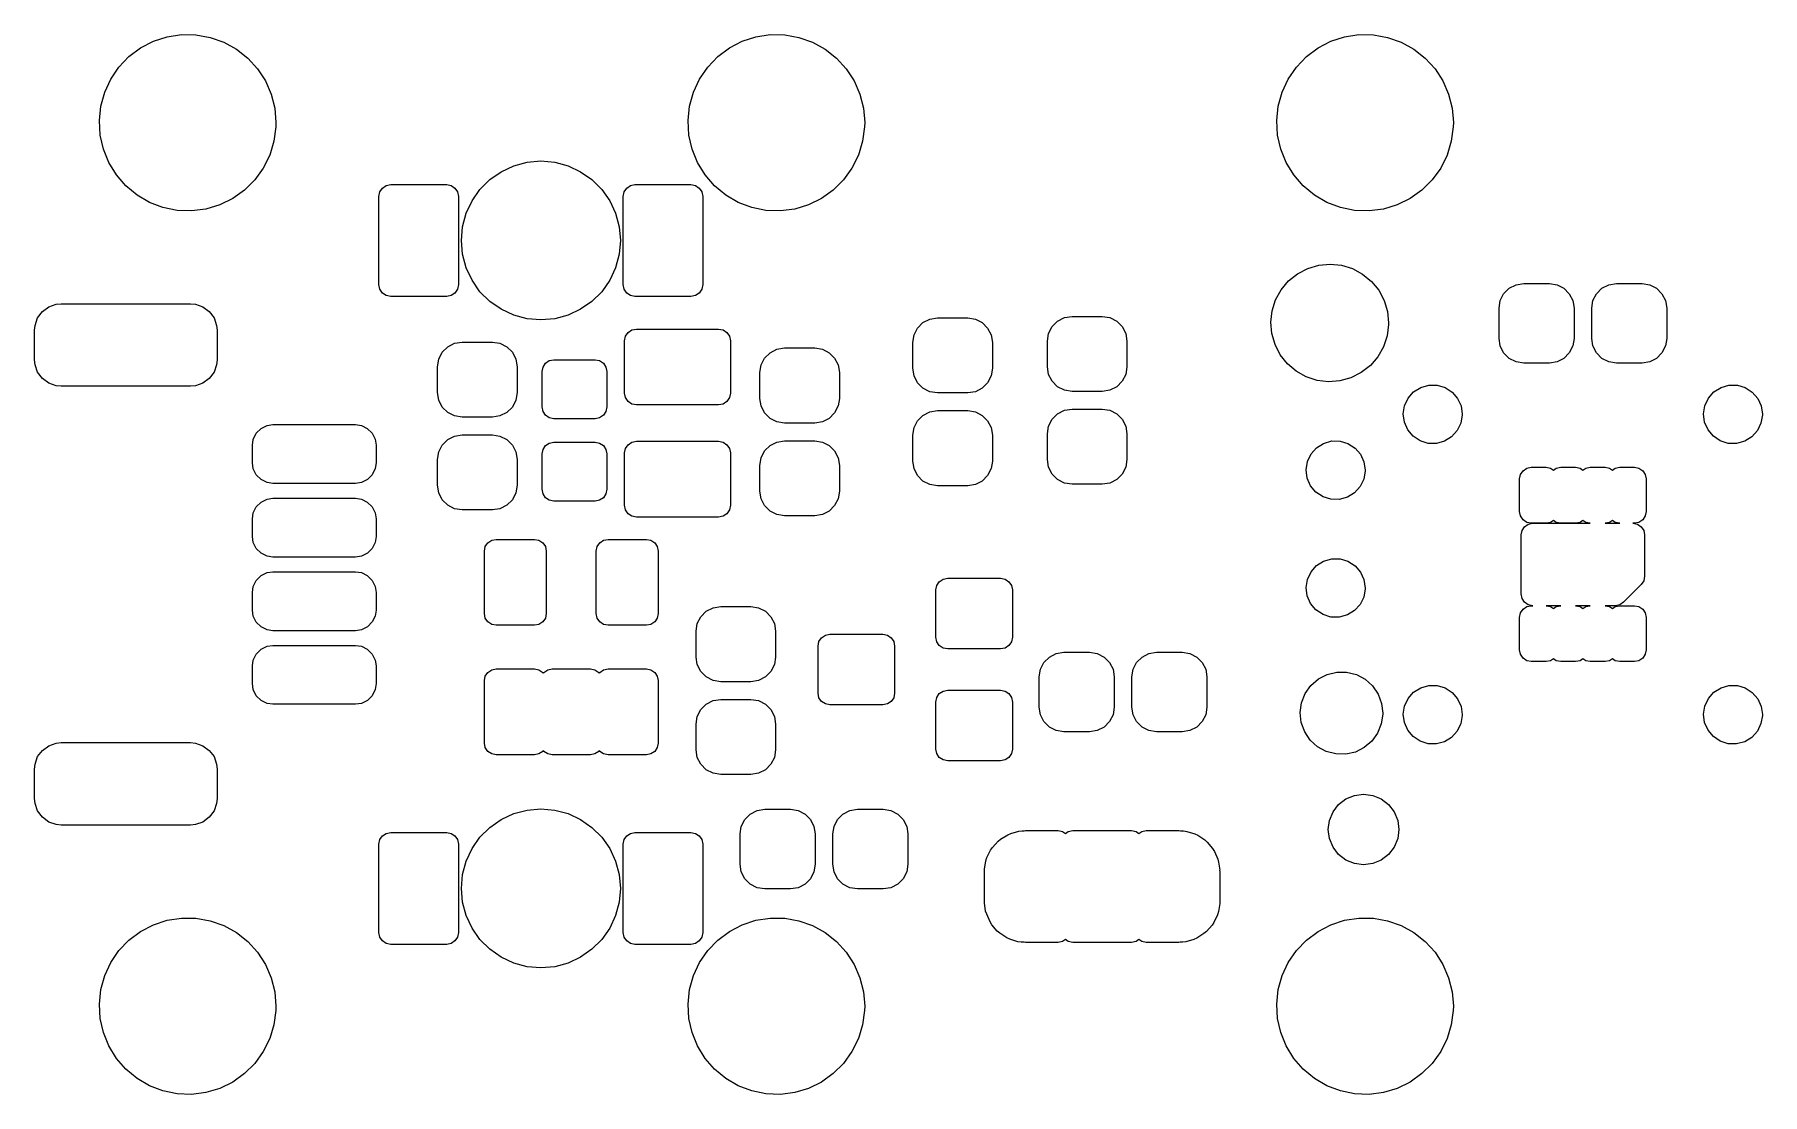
# Model space of a CAD drawing. Extents: x 0 to 1.15, y -0.06 to 0.65.
import ezdxf

# ---------------------------------------------------------------- set-up
doc = ezdxf.new("R2010")
doc.units = 0
doc.header["$MEASUREMENT"] = 0
doc.layers.add('BLACK', color=7, linetype='CONTINUOUS')

msp = doc.modelspace()

# ---------------------------------------------------------------- linework, layer by layer
at = {"layer": 'BLACK', "linetype": 'CONTINUOUS'}
for p, q in [((0.0755, 0.645), (0.0847, 0.648)), ((0.0847, 0.648), (0.0943, 0.6495)), ((0.0943, 0.6495), (0.104, 0.6493)), ((0.104, 0.6493), (0.1135, 0.6476)), ((0.1135, 0.6476), (0.1226, 0.6444)), ((0.4692, 0.645), (0.4784, 0.648)), ((0.4784, 0.648), (0.488, 0.6495)), ((0.488, 0.6495), (0.4977, 0.6493)), ((0.4977, 0.6493), (0.5072, 0.6476)), ((0.5072, 0.6476), (0.5163, 0.6444)), ((0.8629, 0.645), (0.8721, 0.648)), ((0.8721, 0.648), (0.8817, 0.6495)), ((0.8817, 0.6495), (0.8914, 0.6493)), ((0.8914, 0.6493), (0.9009, 0.6476)), ((0.9009, 0.6476), (0.91, 0.6444)), ((0.0592, 0.6347), (0.067, 0.6405)), ((0.067, 0.6405), (0.0755, 0.645)), ((0.1226, 0.6444), (0.1311, 0.6397)), ((0.1311, 0.6397), (0.1387, 0.6337)), ((0.4529, 0.6347), (0.4607, 0.6405)), ((0.4607, 0.6405), (0.4692, 0.645)), ((0.5163, 0.6444), (0.5248, 0.6397)), ((0.5248, 0.6397), (0.5324, 0.6337)), ((0.8466, 0.6347), (0.8544, 0.6405)), ((0.8544, 0.6405), (0.8629, 0.645)), ((0.91, 0.6444), (0.9185, 0.6397)), ((0.9185, 0.6397), (0.9261, 0.6337)), ((0.0471, 0.6197), (0.0525, 0.6277)), ((0.0525, 0.6277), (0.0592, 0.6347)), ((0.1387, 0.6337), (0.1452, 0.6266)), ((0.1452, 0.6266), (0.1505, 0.6185)), ((0.4408, 0.6197), (0.4462, 0.6277)), ((0.4462, 0.6277), (0.4529, 0.6347)), ((0.5324, 0.6337), (0.5389, 0.6266)), ((0.5389, 0.6266), (0.5442, 0.6185)), ((0.8345, 0.6197), (0.8399, 0.6277)), ((0.8399, 0.6277), (0.8466, 0.6347)), ((0.9261, 0.6337), (0.9326, 0.6266)), ((0.9326, 0.6266), (0.9379, 0.6185)), ((0.043, 0.6109), (0.0471, 0.6197)), ((0.1505, 0.6185), (0.1543, 0.6096)), ((0.4367, 0.6109), (0.4408, 0.6197)), ((0.5442, 0.6185), (0.548, 0.6096)), ((0.8304, 0.6109), (0.8345, 0.6197)), ((0.9379, 0.6185), (0.9417, 0.6096)), ((0.0394, 0.592), (0.0404, 0.6016)), ((0.0404, 0.6016), (0.043, 0.6109)), ((0.1543, 0.6096), (0.1567, 0.6002)), ((0.4331, 0.592), (0.4341, 0.6016)), ((0.4341, 0.6016), (0.4367, 0.6109)), ((0.548, 0.6096), (0.5504, 0.6002)), ((0.8268, 0.592), (0.8278, 0.6016)), ((0.8278, 0.6016), (0.8304, 0.6109)), ((0.9417, 0.6096), (0.9441, 0.6002)), ((0.0399, 0.5823), (0.0394, 0.592)), ((0.1567, 0.6002), (0.1575, 0.5906)), ((0.1575, 0.5906), (0.1574, 0.5877)), ((0.4336, 0.5823), (0.4331, 0.592)), ((0.5504, 0.6002), (0.5512, 0.5906)), ((0.5512, 0.5906), (0.5511, 0.5877)), ((0.8273, 0.5823), (0.8268, 0.592)), ((0.9441, 0.6002), (0.9449, 0.5906)), ((0.9449, 0.5906), (0.9448, 0.5877)), ((0.0421, 0.5729), (0.0399, 0.5823)), ((0.1561, 0.5781), (0.1533, 0.5688)), ((0.1574, 0.5877), (0.1561, 0.5781)), ((0.4358, 0.5729), (0.4336, 0.5823)), ((0.5498, 0.5781), (0.547, 0.5688)), ((0.5511, 0.5877), (0.5498, 0.5781)), ((0.8295, 0.5729), (0.8273, 0.5823)), ((0.9435, 0.5781), (0.9407, 0.5688)), ((0.9448, 0.5877), (0.9435, 0.5781)), ((0.0457, 0.5639), (0.0421, 0.5729)), ((0.1533, 0.5688), (0.149, 0.5601)), ((0.4394, 0.5639), (0.4358, 0.5729)), ((0.547, 0.5688), (0.5427, 0.5601)), ((0.8331, 0.5639), (0.8295, 0.5729)), ((0.9407, 0.5688), (0.9364, 0.5601)), ((0.0508, 0.5557), (0.0457, 0.5639)), ((0.0571, 0.5484), (0.0508, 0.5557)), ((0.149, 0.5601), (0.1434, 0.5523)), ((0.3005, 0.5525), (0.3081, 0.5578)), ((0.3081, 0.5578), (0.3165, 0.5618)), ((0.3165, 0.5618), (0.3254, 0.5642)), ((0.3254, 0.5642), (0.3346, 0.565)), ((0.3346, 0.565), (0.3439, 0.5642)), ((0.3439, 0.5642), (0.3528, 0.5618)), ((0.3528, 0.5618), (0.3612, 0.5578)), ((0.3612, 0.5578), (0.3688, 0.5525)), ((0.4445, 0.5557), (0.4394, 0.5639)), ((0.4508, 0.5484), (0.4445, 0.5557)), ((0.5427, 0.5601), (0.5371, 0.5523)), ((0.8382, 0.5557), (0.8331, 0.5639)), ((0.8445, 0.5484), (0.8382, 0.5557)), ((0.9364, 0.5601), (0.9308, 0.5523)), ((0.0646, 0.5422), (0.0571, 0.5484)), ((0.1365, 0.5454), (0.1287, 0.5398)), ((0.1434, 0.5523), (0.1365, 0.5454)), ((0.2264, 0.5413), (0.227, 0.5444)), ((0.227, 0.5444), (0.2287, 0.5469)), ((0.2287, 0.5469), (0.2312, 0.5486)), ((0.2312, 0.5486), (0.2343, 0.5492)), ((0.2343, 0.5492), (0.2717, 0.5492)), ((0.2717, 0.5492), (0.2747, 0.5486)), ((0.2747, 0.5486), (0.2772, 0.5469)), ((0.2772, 0.5469), (0.2789, 0.5444)), ((0.2789, 0.5444), (0.2795, 0.5413)), ((0.2886, 0.5384), (0.2939, 0.546)), ((0.2939, 0.546), (0.3005, 0.5525)), ((0.3688, 0.5525), (0.3754, 0.546)), ((0.3754, 0.546), (0.3807, 0.5384)), ((0.3898, 0.5413), (0.3904, 0.5444)), ((0.3904, 0.5444), (0.3921, 0.5469)), ((0.3921, 0.5469), (0.3946, 0.5486)), ((0.3946, 0.5486), (0.3976, 0.5492)), ((0.3976, 0.5492), (0.435, 0.5492)), ((0.435, 0.5492), (0.4381, 0.5486)), ((0.4381, 0.5486), (0.4406, 0.5469)), ((0.4406, 0.5469), (0.4423, 0.5444)), ((0.4423, 0.5444), (0.4429, 0.5413)), ((0.4583, 0.5422), (0.4508, 0.5484)), ((0.5302, 0.5454), (0.5224, 0.5398)), ((0.5371, 0.5523), (0.5302, 0.5454)), ((0.852, 0.5422), (0.8445, 0.5484)), ((0.9239, 0.5454), (0.9161, 0.5398)), ((0.9308, 0.5523), (0.9239, 0.5454)), ((0.0729, 0.5373), (0.0646, 0.5422)), ((0.0819, 0.5338), (0.0729, 0.5373)), ((0.0914, 0.5319), (0.0819, 0.5338)), ((0.1011, 0.5316), (0.0914, 0.5319)), ((0.1107, 0.5328), (0.1011, 0.5316)), ((0.12, 0.5356), (0.1107, 0.5328)), ((0.1287, 0.5398), (0.12, 0.5356)), ((0.2264, 0.4823), (0.2264, 0.5413)), ((0.2795, 0.5413), (0.2795, 0.4823)), ((0.2847, 0.53), (0.2886, 0.5384)), ((0.3807, 0.5384), (0.3846, 0.53)), ((0.3898, 0.4823), (0.3898, 0.5413)), ((0.4429, 0.5413), (0.4429, 0.4823)), ((0.4666, 0.5373), (0.4583, 0.5422)), ((0.4757, 0.5338), (0.4666, 0.5373)), ((0.4851, 0.5319), (0.4757, 0.5338)), ((0.4948, 0.5316), (0.4851, 0.5319)), ((0.5044, 0.5328), (0.4948, 0.5316)), ((0.5137, 0.5356), (0.5044, 0.5328)), ((0.5224, 0.5398), (0.5137, 0.5356)), ((0.8603, 0.5373), (0.852, 0.5422)), ((0.8694, 0.5338), (0.8603, 0.5373)), ((0.8788, 0.5319), (0.8694, 0.5338)), ((0.8885, 0.5316), (0.8788, 0.5319)), ((0.8981, 0.5328), (0.8885, 0.5316)), ((0.9074, 0.5356), (0.8981, 0.5328)), ((0.9161, 0.5398), (0.9074, 0.5356)), ((0.2815, 0.5118), (0.2823, 0.521)), ((0.2823, 0.521), (0.2847, 0.53)), ((0.3846, 0.53), (0.387, 0.521)), ((0.387, 0.521), (0.3878, 0.5118)), ((0.2823, 0.5026), (0.2815, 0.5118)), ((0.3878, 0.5118), (0.387, 0.5026)), ((0.2847, 0.4936), (0.2823, 0.5026)), ((0.387, 0.5026), (0.3846, 0.4936)), ((0.2886, 0.4852), (0.2847, 0.4936)), ((0.3846, 0.4936), (0.3807, 0.4852)), ((0.8347, 0.4848), (0.8406, 0.4896)), ((0.8406, 0.4896), (0.8475, 0.4932)), ((0.8475, 0.4932), (0.8548, 0.4954)), ((0.8548, 0.4954), (0.8625, 0.4961)), ((0.8625, 0.4961), (0.8701, 0.4953)), ((0.8701, 0.4953), (0.8775, 0.493)), ((0.8775, 0.493), (0.8842, 0.4893)), ((0.8842, 0.4893), (0.8901, 0.4844)), ((0.227, 0.4793), (0.2264, 0.4823)), ((0.2287, 0.4767), (0.227, 0.4793)), ((0.2312, 0.475), (0.2287, 0.4767)), ((0.2343, 0.4744), (0.2312, 0.475)), ((0.2717, 0.4744), (0.2343, 0.4744)), ((0.2747, 0.475), (0.2717, 0.4744)), ((0.2772, 0.4767), (0.2747, 0.475)), ((0.2789, 0.4793), (0.2772, 0.4767)), ((0.2795, 0.4823), (0.2789, 0.4793)), ((0.2939, 0.4776), (0.2886, 0.4852)), ((0.3005, 0.4711), (0.2939, 0.4776)), ((0.3754, 0.4776), (0.3688, 0.4711)), ((0.3807, 0.4852), (0.3754, 0.4776)), ((0.3904, 0.4793), (0.3898, 0.4823)), ((0.3921, 0.4767), (0.3904, 0.4793)), ((0.3946, 0.475), (0.3921, 0.4767)), ((0.3976, 0.4744), (0.3946, 0.475)), ((0.435, 0.4744), (0.3976, 0.4744)), ((0.4381, 0.475), (0.435, 0.4744)), ((0.4406, 0.4767), (0.4381, 0.475)), ((0.4423, 0.4793), (0.4406, 0.4767)), ((0.4429, 0.4823), (0.4423, 0.4793)), ((0.826, 0.4722), (0.8297, 0.4789)), ((0.8297, 0.4789), (0.8347, 0.4848)), ((0.8901, 0.4844), (0.895, 0.4785)), ((0.895, 0.4785), (0.8986, 0.4717)), ((0.9762, 0.4716), (0.9785, 0.4762)), ((0.9785, 0.4762), (0.9822, 0.4799)), ((0.9822, 0.4799), (0.9868, 0.4822)), ((0.9868, 0.4822), (0.9919, 0.483)), ((0.9919, 0.483), (1.0091, 0.483)), ((1.0091, 0.483), (1.0142, 0.4822)), ((1.0142, 0.4822), (1.0188, 0.4799)), ((1.0188, 0.4799), (1.0224, 0.4762)), ((1.0224, 0.4762), (1.0248, 0.4716)), ((1.0382, 0.4716), (1.0406, 0.4762)), ((1.0406, 0.4762), (1.0442, 0.4799)), ((1.0442, 0.4799), (1.0488, 0.4822)), ((1.0488, 0.4822), (1.0539, 0.483)), ((1.0539, 0.483), (1.0711, 0.483)), ((1.0711, 0.483), (1.0762, 0.4822)), ((1.0762, 0.4822), (1.0808, 0.4799)), ((1.0808, 0.4799), (1.0844, 0.4762)), ((1.0844, 0.4762), (1.0868, 0.4716)), ((-0.0019, 0.4601), (0.0013, 0.4643)), ((0.0013, 0.4643), (0.0055, 0.4674)), ((0.0055, 0.4674), (0.0105, 0.4692)), ((0.0105, 0.4692), (0.0138, 0.4695)), ((0.0138, 0.4695), (0.1004, 0.4695)), ((0.1004, 0.4695), (0.1037, 0.4692)), ((0.1037, 0.4692), (0.1087, 0.4674)), ((0.1087, 0.4674), (0.1129, 0.4643)), ((0.1129, 0.4643), (0.1161, 0.4601)), ((0.3081, 0.4658), (0.3005, 0.4711)), ((0.3165, 0.4619), (0.3081, 0.4658)), ((0.3612, 0.4658), (0.3528, 0.4619)), ((0.3688, 0.4711), (0.3612, 0.4658)), ((0.8228, 0.4572), (0.8237, 0.4649)), ((0.8237, 0.4649), (0.826, 0.4722)), ((0.8986, 0.4717), (0.9008, 0.4643)), ((0.9008, 0.4643), (0.9016, 0.4567)), ((0.9754, 0.4665), (0.9762, 0.4716)), ((0.9754, 0.4464), (0.9754, 0.4665)), ((1.0248, 0.4716), (1.0256, 0.4665)), ((1.0256, 0.4665), (1.0256, 0.4464)), ((1.0374, 0.4665), (1.0382, 0.4716)), ((1.0374, 0.4464), (1.0374, 0.4665)), ((1.0868, 0.4716), (1.0876, 0.4665)), ((1.0876, 0.4665), (1.0876, 0.4464)), ((-0.0039, 0.4518), (-0.0036, 0.4551)), ((-0.0039, 0.4321), (-0.0039, 0.4518)), ((-0.0036, 0.4551), (-0.0019, 0.4601)), ((0.1161, 0.4601), (0.1178, 0.4551)), ((0.1178, 0.4551), (0.1181, 0.4518)), ((0.1181, 0.4518), (0.1181, 0.4321)), ((0.3254, 0.4595), (0.3165, 0.4619)), ((0.3346, 0.4587), (0.3254, 0.4595)), ((0.3439, 0.4595), (0.3346, 0.4587)), ((0.3528, 0.4619), (0.3439, 0.4595)), ((0.393, 0.4503), (0.3955, 0.452)), ((0.3955, 0.452), (0.3985, 0.4526)), ((0.3985, 0.4526), (0.4535, 0.4526)), ((0.4535, 0.4526), (0.4565, 0.452)), ((0.4565, 0.452), (0.4591, 0.4503)), ((0.5842, 0.4487), (0.5866, 0.4533)), ((0.5866, 0.4533), (0.5902, 0.457)), ((0.5902, 0.457), (0.5948, 0.4593)), ((0.5948, 0.4593), (0.5999, 0.4601)), ((0.5999, 0.4601), (0.6201, 0.4601)), ((0.6201, 0.4601), (0.6252, 0.4593)), ((0.6252, 0.4593), (0.6298, 0.457)), ((0.6298, 0.457), (0.6334, 0.4533)), ((0.6334, 0.4533), (0.6358, 0.4487)), ((0.6742, 0.4497), (0.6766, 0.4543)), ((0.6766, 0.4543), (0.6802, 0.458)), ((0.6802, 0.458), (0.6848, 0.4603)), ((0.6848, 0.4603), (0.6899, 0.4611)), ((0.6899, 0.4611), (0.7101, 0.4611)), ((0.7101, 0.4611), (0.7152, 0.4603)), ((0.7152, 0.4603), (0.7198, 0.458)), ((0.7198, 0.458), (0.7234, 0.4543)), ((0.7234, 0.4543), (0.7258, 0.4497)), ((0.8235, 0.4496), (0.8228, 0.4572)), ((0.9016, 0.4556), (0.9006, 0.448)), ((0.9016, 0.4567), (0.9016, 0.4556)), ((0.2687, 0.4371), (0.2724, 0.4407)), ((0.2724, 0.4407), (0.277, 0.4431)), ((0.277, 0.4431), (0.2821, 0.4439)), ((0.2821, 0.4439), (0.3023, 0.4439)), ((0.3023, 0.4439), (0.3073, 0.4431)), ((0.3073, 0.4431), (0.3119, 0.4407)), ((0.3119, 0.4407), (0.3156, 0.4371)), ((0.3906, 0.4448), (0.3912, 0.4478)), ((0.3906, 0.4098), (0.3906, 0.4448)), ((0.3912, 0.4478), (0.393, 0.4503)), ((0.4591, 0.4503), (0.4608, 0.4478)), ((0.4608, 0.4478), (0.4614, 0.4448)), ((0.4614, 0.4448), (0.4614, 0.4098)), ((0.4879, 0.4368), (0.4925, 0.4392)), ((0.4925, 0.4392), (0.4976, 0.44)), ((0.4976, 0.44), (0.5178, 0.44)), ((0.5178, 0.44), (0.5229, 0.4392)), ((0.5229, 0.4392), (0.5275, 0.4368)), ((0.5834, 0.4436), (0.5842, 0.4487)), ((0.5834, 0.4264), (0.5834, 0.4436)), ((0.6358, 0.4487), (0.6366, 0.4436)), ((0.6366, 0.4436), (0.6366, 0.4264)), ((0.6734, 0.4446), (0.6742, 0.4497)), ((0.6734, 0.4274), (0.6734, 0.4446)), ((0.7258, 0.4497), (0.7266, 0.4446)), ((0.7266, 0.4446), (0.7266, 0.4274)), ((0.8256, 0.4422), (0.8235, 0.4496)), ((0.8291, 0.4354), (0.8256, 0.4422)), ((0.8982, 0.4407), (0.8944, 0.434)), ((0.9006, 0.448), (0.8982, 0.4407)), ((0.9762, 0.4413), (0.9754, 0.4464)), ((0.9785, 0.4367), (0.9762, 0.4413)), ((1.0248, 0.4413), (1.0224, 0.4367)), ((1.0256, 0.4464), (1.0248, 0.4413)), ((1.0382, 0.4413), (1.0374, 0.4464)), ((1.0406, 0.4367), (1.0382, 0.4413)), ((1.0868, 0.4413), (1.0844, 0.4367)), ((1.0876, 0.4464), (1.0868, 0.4413)), ((-0.0036, 0.4288), (-0.0039, 0.4321)), ((-0.0019, 0.4238), (-0.0036, 0.4288)), ((0.1178, 0.4288), (0.1161, 0.4238)), ((0.1181, 0.4321), (0.1178, 0.4288)), ((0.2656, 0.4274), (0.2664, 0.4325)), ((0.2664, 0.4325), (0.2687, 0.4371)), ((0.3156, 0.4371), (0.3179, 0.4325)), ((0.3179, 0.4325), (0.3187, 0.4274)), ((0.3361, 0.4272), (0.3378, 0.4298)), ((0.3378, 0.4298), (0.3403, 0.4315)), ((0.3403, 0.4315), (0.3433, 0.4321)), ((0.3433, 0.4321), (0.3709, 0.4321)), ((0.3709, 0.4321), (0.3739, 0.4315)), ((0.3739, 0.4315), (0.3765, 0.4298)), ((0.3765, 0.4298), (0.3782, 0.4272)), ((0.4811, 0.4235), (0.4819, 0.4286)), ((0.4819, 0.4286), (0.4843, 0.4332)), ((0.4843, 0.4332), (0.4879, 0.4368)), ((0.5275, 0.4368), (0.5311, 0.4332)), ((0.5311, 0.4332), (0.5335, 0.4286)), ((0.5335, 0.4286), (0.5343, 0.4235)), ((0.8339, 0.4293), (0.8291, 0.4354)), ((0.8397, 0.4244), (0.8339, 0.4293)), ((0.8894, 0.4282), (0.8833, 0.4235)), ((0.8944, 0.434), (0.8894, 0.4282)), ((0.9822, 0.433), (0.9785, 0.4367)), ((0.9868, 0.4307), (0.9822, 0.433)), ((0.9919, 0.4299), (0.9868, 0.4307)), ((1.0091, 0.4299), (0.9919, 0.4299)), ((1.0142, 0.4307), (1.0091, 0.4299)), ((1.0188, 0.433), (1.0142, 0.4307)), ((1.0224, 0.4367), (1.0188, 0.433)), ((1.0442, 0.433), (1.0406, 0.4367)), ((1.0488, 0.4307), (1.0442, 0.433)), ((1.0539, 0.4299), (1.0488, 0.4307)), ((1.0711, 0.4299), (1.0539, 0.4299)), ((1.0762, 0.4307), (1.0711, 0.4299)), ((1.0808, 0.433), (1.0762, 0.4307)), ((1.0844, 0.4367), (1.0808, 0.433)), ((0.0013, 0.4196), (-0.0019, 0.4238)), ((0.0055, 0.4164), (0.0013, 0.4196)), ((0.0105, 0.4147), (0.0055, 0.4164)), ((0.1087, 0.4164), (0.1037, 0.4147)), ((0.1129, 0.4196), (0.1087, 0.4164)), ((0.1161, 0.4238), (0.1129, 0.4196)), ((0.2656, 0.4102), (0.2656, 0.4274)), ((0.3187, 0.4274), (0.3187, 0.4102)), ((0.3355, 0.4242), (0.3361, 0.4272)), ((0.3355, 0.4006), (0.3355, 0.4242)), ((0.3782, 0.4272), (0.3788, 0.4242)), ((0.3788, 0.4242), (0.3788, 0.4006)), ((0.4811, 0.4062), (0.4811, 0.4235)), ((0.5343, 0.4235), (0.5343, 0.4062)), ((0.5842, 0.4213), (0.5834, 0.4264)), ((0.5866, 0.4167), (0.5842, 0.4213)), ((0.5902, 0.413), (0.5866, 0.4167)), ((0.6334, 0.4167), (0.6298, 0.413)), ((0.6358, 0.4213), (0.6334, 0.4167)), ((0.6366, 0.4264), (0.6358, 0.4213)), ((0.6742, 0.4223), (0.6734, 0.4274)), ((0.6766, 0.4177), (0.6742, 0.4223)), ((0.6802, 0.4141), (0.6766, 0.4177)), ((0.7234, 0.4177), (0.7198, 0.4141)), ((0.7258, 0.4223), (0.7234, 0.4177)), ((0.7266, 0.4274), (0.7258, 0.4223)), ((0.8464, 0.4206), (0.8397, 0.4244)), ((0.8538, 0.4182), (0.8464, 0.4206)), ((0.8614, 0.4173), (0.8538, 0.4182)), ((0.869, 0.4179), (0.8614, 0.4173)), ((0.8764, 0.42), (0.869, 0.4179)), ((0.8833, 0.4235), (0.8764, 0.42)), ((0.0138, 0.4144), (0.0105, 0.4147)), ((0.1004, 0.4144), (0.0138, 0.4144)), ((0.1037, 0.4147), (0.1004, 0.4144)), ((0.2664, 0.4051), (0.2656, 0.4102)), ((0.2687, 0.4005), (0.2664, 0.4051)), ((0.3179, 0.4051), (0.3156, 0.4005)), ((0.3187, 0.4102), (0.3179, 0.4051)), ((0.3912, 0.4068), (0.3906, 0.4098)), ((0.393, 0.4042), (0.3912, 0.4068)), ((0.4608, 0.4068), (0.4591, 0.4042)), ((0.4614, 0.4098), (0.4608, 0.4068)), ((0.4819, 0.4012), (0.4811, 0.4062)), ((0.5343, 0.4062), (0.5335, 0.4012)), ((0.5948, 0.4107), (0.5902, 0.413)), ((0.5999, 0.4099), (0.5948, 0.4107)), ((0.6201, 0.4099), (0.5999, 0.4099)), ((0.6252, 0.4107), (0.6201, 0.4099)), ((0.6298, 0.413), (0.6252, 0.4107)), ((0.6848, 0.4117), (0.6802, 0.4141)), ((0.6899, 0.4109), (0.6848, 0.4117)), ((0.7101, 0.4109), (0.6899, 0.4109)), ((0.7152, 0.4117), (0.7101, 0.4109)), ((0.7198, 0.4141), (0.7152, 0.4117)), ((0.9123, 0.4014), (0.9146, 0.4065)), ((0.9146, 0.4065), (0.9183, 0.4107)), ((0.9183, 0.4107), (0.9231, 0.4136)), ((0.9231, 0.4136), (0.9284, 0.4152)), ((0.9284, 0.4152), (0.934, 0.4151)), ((0.934, 0.4151), (0.9394, 0.4135)), ((0.9394, 0.4135), (0.944, 0.4105)), ((0.944, 0.4105), (0.9477, 0.4063)), ((0.9477, 0.4063), (0.95, 0.4012)), ((1.1131, 0.4014), (1.1154, 0.4065)), ((1.1154, 0.4065), (1.1191, 0.4107)), ((1.1191, 0.4107), (1.1239, 0.4136)), ((1.1239, 0.4136), (1.1292, 0.4152)), ((1.1292, 0.4152), (1.1348, 0.4151)), ((1.1348, 0.4151), (1.1401, 0.4135)), ((1.1401, 0.4135), (1.1448, 0.4105)), ((1.1448, 0.4105), (1.1485, 0.4063)), ((1.1485, 0.4063), (1.1508, 0.4012)), ((0.2724, 0.3968), (0.2687, 0.4005)), ((0.277, 0.3945), (0.2724, 0.3968)), ((0.2821, 0.3937), (0.277, 0.3945)), ((0.3023, 0.3937), (0.2821, 0.3937)), ((0.3073, 0.3945), (0.3023, 0.3937)), ((0.3119, 0.3968), (0.3073, 0.3945)), ((0.3156, 0.4005), (0.3119, 0.3968)), ((0.3361, 0.3976), (0.3355, 0.4006)), ((0.3378, 0.395), (0.3361, 0.3976)), ((0.3403, 0.3933), (0.3378, 0.395)), ((0.3433, 0.3927), (0.3403, 0.3933)), ((0.3739, 0.3933), (0.3709, 0.3927)), ((0.3765, 0.395), (0.3739, 0.3933)), ((0.3782, 0.3976), (0.3765, 0.395)), ((0.3788, 0.4006), (0.3782, 0.3976)), ((0.3955, 0.4025), (0.393, 0.4042)), ((0.3985, 0.4019), (0.3955, 0.4025)), ((0.4535, 0.4019), (0.3985, 0.4019)), ((0.4565, 0.4025), (0.4535, 0.4019)), ((0.4591, 0.4042), (0.4565, 0.4025)), ((0.4843, 0.3966), (0.4819, 0.4012)), ((0.4879, 0.3929), (0.4843, 0.3966)), ((0.4925, 0.3906), (0.4879, 0.3929)), ((0.5275, 0.3929), (0.5229, 0.3906)), ((0.5311, 0.3966), (0.5275, 0.3929)), ((0.5335, 0.4012), (0.5311, 0.3966)), ((0.5866, 0.3913), (0.5902, 0.3949)), ((0.5902, 0.3949), (0.5948, 0.3973)), ((0.5948, 0.3973), (0.5999, 0.3981)), ((0.5999, 0.3981), (0.6201, 0.3981)), ((0.6201, 0.3981), (0.6252, 0.3973)), ((0.6252, 0.3973), (0.6298, 0.3949)), ((0.6298, 0.3949), (0.6334, 0.3913)), ((0.6766, 0.3923), (0.6802, 0.3959)), ((0.6802, 0.3959), (0.6848, 0.3983)), ((0.6848, 0.3983), (0.6899, 0.3991)), ((0.6899, 0.3991), (0.7101, 0.3991)), ((0.7101, 0.3991), (0.7152, 0.3983)), ((0.7152, 0.3983), (0.7198, 0.3959)), ((0.7198, 0.3959), (0.7234, 0.3923)), ((0.9114, 0.3959), (0.9123, 0.4014)), ((0.9121, 0.3904), (0.9114, 0.3959)), ((0.9508, 0.3952), (0.9499, 0.3897)), ((0.95, 0.4012), (0.9508, 0.3957)), ((0.9508, 0.3957), (0.9508, 0.3952)), ((1.1122, 0.3959), (1.1131, 0.4014)), ((1.1129, 0.3904), (1.1122, 0.3959)), ((1.1516, 0.3952), (1.1506, 0.3897)), ((1.1508, 0.4012), (1.1516, 0.3957)), ((1.1516, 0.3957), (1.1516, 0.3952)), ((0.1423, 0.3789), (0.1443, 0.383)), ((0.1443, 0.383), (0.1475, 0.3862)), ((0.1475, 0.3862), (0.1516, 0.3882)), ((0.1516, 0.3882), (0.1555, 0.3888)), ((0.1555, 0.3888), (0.2106, 0.3888)), ((0.2106, 0.3888), (0.2146, 0.3882)), ((0.2146, 0.3882), (0.2186, 0.3862)), ((0.2186, 0.3862), (0.2218, 0.383)), ((0.2218, 0.383), (0.2238, 0.379)), ((0.277, 0.3811), (0.2821, 0.3819)), ((0.2821, 0.3819), (0.3023, 0.3819)), ((0.3023, 0.3819), (0.3073, 0.3811)), ((0.3709, 0.3927), (0.3433, 0.3927)), ((0.4976, 0.3898), (0.4925, 0.3906)), ((0.5178, 0.3898), (0.4976, 0.3898)), ((0.5229, 0.3906), (0.5178, 0.3898)), ((0.5834, 0.3816), (0.5842, 0.3867)), ((0.5834, 0.3644), (0.5834, 0.3816)), ((0.5842, 0.3867), (0.5866, 0.3913)), ((0.6334, 0.3913), (0.6358, 0.3867)), ((0.6358, 0.3867), (0.6366, 0.3816)), ((0.6366, 0.3816), (0.6366, 0.3644)), ((0.6734, 0.3826), (0.6742, 0.3877)), ((0.6734, 0.3654), (0.6734, 0.3826)), ((0.6742, 0.3877), (0.6766, 0.3923)), ((0.7234, 0.3923), (0.7258, 0.3877)), ((0.7258, 0.3877), (0.7266, 0.3826)), ((0.7266, 0.3826), (0.7266, 0.3654)), ((0.9144, 0.3853), (0.9121, 0.3904)), ((0.918, 0.381), (0.9144, 0.3853)), ((0.9474, 0.3847), (0.9437, 0.3805)), ((0.9499, 0.3897), (0.9474, 0.3847)), ((1.1152, 0.3853), (1.1129, 0.3904)), ((1.1188, 0.381), (1.1152, 0.3853)), ((1.1482, 0.3847), (1.1445, 0.3805)), ((1.1506, 0.3897), (1.1482, 0.3847)), ((0.1417, 0.375), (0.1423, 0.3789)), ((0.1417, 0.3632), (0.1417, 0.375)), ((0.2238, 0.379), (0.2244, 0.375)), ((0.2244, 0.375), (0.2244, 0.3632)), ((0.2656, 0.3654), (0.2664, 0.3705)), ((0.2664, 0.3705), (0.2687, 0.3751)), ((0.2687, 0.3751), (0.2724, 0.3787)), ((0.2724, 0.3787), (0.277, 0.3811)), ((0.3073, 0.3811), (0.3119, 0.3787)), ((0.3119, 0.3787), (0.3156, 0.3751)), ((0.3156, 0.3751), (0.3179, 0.3705)), ((0.3179, 0.3705), (0.3187, 0.3654)), ((0.3355, 0.3691), (0.3361, 0.3721)), ((0.3361, 0.3721), (0.3378, 0.3747)), ((0.3378, 0.3747), (0.3403, 0.3764)), ((0.3403, 0.3764), (0.3433, 0.377)), ((0.3433, 0.377), (0.3709, 0.377)), ((0.3709, 0.377), (0.3739, 0.3764)), ((0.3739, 0.3764), (0.3765, 0.3747)), ((0.3765, 0.3747), (0.3782, 0.3721)), ((0.3782, 0.3721), (0.3788, 0.3691)), ((0.3906, 0.3698), (0.3912, 0.3728)), ((0.3906, 0.3348), (0.3906, 0.3698)), ((0.3912, 0.3728), (0.393, 0.3753)), ((0.393, 0.3753), (0.3955, 0.377)), ((0.3955, 0.377), (0.3985, 0.3776)), ((0.3985, 0.3776), (0.4535, 0.3776)), ((0.4535, 0.3776), (0.4565, 0.377)), ((0.4565, 0.377), (0.4591, 0.3753)), ((0.4591, 0.3753), (0.4608, 0.3728)), ((0.4608, 0.3728), (0.4614, 0.3698)), ((0.4614, 0.3698), (0.4614, 0.3348)), ((0.4819, 0.3666), (0.4843, 0.3712)), ((0.4843, 0.3712), (0.4879, 0.3748)), ((0.4879, 0.3748), (0.4925, 0.3771)), ((0.4925, 0.3771), (0.4976, 0.378)), ((0.4976, 0.378), (0.5178, 0.378)), ((0.5178, 0.378), (0.5229, 0.3771)), ((0.5229, 0.3771), (0.5275, 0.3748)), ((0.5275, 0.3748), (0.5311, 0.3712)), ((0.5311, 0.3712), (0.5335, 0.3666)), ((0.8497, 0.3691), (0.8534, 0.3733)), ((0.8534, 0.3733), (0.8581, 0.3762)), ((0.8581, 0.3762), (0.8635, 0.3778)), ((0.8635, 0.3778), (0.8691, 0.3777)), ((0.8691, 0.3777), (0.8744, 0.3761)), ((0.8744, 0.3761), (0.8791, 0.3731)), ((0.8791, 0.3731), (0.8827, 0.3689)), ((0.9226, 0.3779), (0.918, 0.381)), ((0.928, 0.3762), (0.9226, 0.3779)), ((0.9335, 0.3761), (0.928, 0.3762)), ((0.9389, 0.3776), (0.9335, 0.3761)), ((0.9437, 0.3805), (0.9389, 0.3776)), ((1.1234, 0.3779), (1.1188, 0.381)), ((1.1287, 0.3762), (1.1234, 0.3779)), ((1.1343, 0.3761), (1.1287, 0.3762)), ((1.1397, 0.3776), (1.1343, 0.3761)), ((1.1445, 0.3805), (1.1397, 0.3776)), ((0.1423, 0.3592), (0.1417, 0.3632)), ((0.1443, 0.3552), (0.1423, 0.3592)), ((0.2238, 0.3593), (0.2218, 0.3552)), ((0.2244, 0.3632), (0.2238, 0.3593)), ((0.2656, 0.3482), (0.2656, 0.3654)), ((0.3187, 0.3654), (0.3187, 0.3482)), ((0.3355, 0.3455), (0.3355, 0.3691)), ((0.3788, 0.3691), (0.3788, 0.3455)), ((0.4811, 0.3615), (0.4819, 0.3666)), ((0.4811, 0.3442), (0.4811, 0.3615)), ((0.5335, 0.3666), (0.5343, 0.3615)), ((0.5343, 0.3615), (0.5343, 0.3442)), ((0.5842, 0.3593), (0.5834, 0.3644)), ((0.5866, 0.3547), (0.5842, 0.3593)), ((0.6358, 0.3593), (0.6334, 0.3547)), ((0.6366, 0.3644), (0.6358, 0.3593)), ((0.6742, 0.3603), (0.6734, 0.3654)), ((0.6766, 0.3557), (0.6742, 0.3603)), ((0.7258, 0.3603), (0.7234, 0.3557)), ((0.7266, 0.3654), (0.7258, 0.3603)), ((0.8465, 0.3585), (0.8473, 0.364)), ((0.8472, 0.353), (0.8465, 0.3585)), ((0.8473, 0.364), (0.8497, 0.3691)), ((0.8827, 0.3689), (0.885, 0.3638)), ((0.885, 0.3638), (0.8858, 0.3583)), ((0.8858, 0.3583), (0.8858, 0.3578)), ((0.9915, 0.3579), (0.994, 0.3596)), ((0.994, 0.3596), (0.997, 0.3602)), ((0.997, 0.3602), (1.0069, 0.3602)), ((1.0069, 0.3602), (1.0099, 0.3596)), ((1.0099, 0.3596), (1.0118, 0.3584)), ((1.0118, 0.3584), (1.0137, 0.3596)), ((1.0137, 0.3596), (1.0167, 0.3602)), ((1.0167, 0.3602), (1.0266, 0.3602)), ((1.0266, 0.3602), (1.0296, 0.3596)), ((1.0296, 0.3596), (1.0315, 0.3584)), ((1.0315, 0.3584), (1.0334, 0.3596)), ((1.0334, 0.3596), (1.0364, 0.3602)), ((1.0364, 0.3602), (1.0463, 0.3602)), ((1.0463, 0.3602), (1.0493, 0.3596)), ((1.0493, 0.3596), (1.0512, 0.3584)), ((1.0512, 0.3584), (1.0531, 0.3596)), ((1.0531, 0.3596), (1.0561, 0.3602)), ((1.0561, 0.3602), (1.0659, 0.3602)), ((1.0659, 0.3602), (1.069, 0.3596)), ((1.069, 0.3596), (1.0715, 0.3579)), ((0.1475, 0.352), (0.1443, 0.3552)), ((0.1516, 0.35), (0.1475, 0.352)), ((0.1555, 0.3494), (0.1516, 0.35)), ((0.2106, 0.3494), (0.1555, 0.3494)), ((0.2146, 0.35), (0.2106, 0.3494)), ((0.2187, 0.352), (0.2146, 0.35)), ((0.2218, 0.3552), (0.2187, 0.352)), ((0.2664, 0.3431), (0.2656, 0.3482)), ((0.3187, 0.3482), (0.3179, 0.3431)), ((0.5902, 0.351), (0.5866, 0.3547)), ((0.5948, 0.3487), (0.5902, 0.351)), ((0.5999, 0.3479), (0.5948, 0.3487)), ((0.6201, 0.3479), (0.5999, 0.3479)), ((0.6252, 0.3487), (0.6201, 0.3479)), ((0.6298, 0.351), (0.6252, 0.3487)), ((0.6334, 0.3547), (0.6298, 0.351)), ((0.6802, 0.352), (0.6766, 0.3557)), ((0.6848, 0.3497), (0.6802, 0.352)), ((0.6899, 0.3489), (0.6848, 0.3497)), ((0.7101, 0.3489), (0.6899, 0.3489)), ((0.7152, 0.3497), (0.7101, 0.3489)), ((0.7198, 0.352), (0.7152, 0.3497)), ((0.7234, 0.3557), (0.7198, 0.352)), ((0.8494, 0.3479), (0.8472, 0.353)), ((0.853, 0.3436), (0.8494, 0.3479)), ((0.8825, 0.3473), (0.8787, 0.3431)), ((0.8849, 0.3523), (0.8825, 0.3473)), ((0.8858, 0.3578), (0.8849, 0.3523)), ((0.9892, 0.3524), (0.9898, 0.3554)), ((0.9892, 0.3307), (0.9892, 0.3524)), ((0.9898, 0.3554), (0.9915, 0.3579)), ((1.0715, 0.3579), (1.0732, 0.3554)), ((1.0732, 0.3554), (1.0738, 0.3524)), ((1.0738, 0.3524), (1.0738, 0.3307)), ((0.1443, 0.3338), (0.1475, 0.337)), ((0.1475, 0.337), (0.1516, 0.339)), ((0.1516, 0.339), (0.1555, 0.3396)), ((0.1555, 0.3396), (0.2106, 0.3396)), ((0.2106, 0.3396), (0.2146, 0.339)), ((0.2146, 0.339), (0.2186, 0.337)), ((0.2186, 0.337), (0.2218, 0.3338)), ((0.2687, 0.3385), (0.2664, 0.3431)), ((0.2724, 0.3348), (0.2687, 0.3385)), ((0.3156, 0.3385), (0.3119, 0.3348)), ((0.3179, 0.3431), (0.3156, 0.3385)), ((0.3361, 0.3425), (0.3355, 0.3455)), ((0.3378, 0.3399), (0.3361, 0.3425)), ((0.3403, 0.3382), (0.3378, 0.3399)), ((0.3433, 0.3376), (0.3403, 0.3382)), ((0.3709, 0.3376), (0.3433, 0.3376)), ((0.3739, 0.3382), (0.3709, 0.3376)), ((0.3765, 0.3399), (0.3739, 0.3382)), ((0.3782, 0.3425), (0.3765, 0.3399)), ((0.3788, 0.3455), (0.3782, 0.3425)), ((0.4819, 0.3391), (0.4811, 0.3442)), ((0.4843, 0.3346), (0.4819, 0.3391)), ((0.5335, 0.3391), (0.5311, 0.3346)), ((0.5343, 0.3442), (0.5335, 0.3391)), ((0.8577, 0.3405), (0.853, 0.3436)), ((0.863, 0.3388), (0.8577, 0.3405)), ((0.8686, 0.3387), (0.863, 0.3388)), ((0.874, 0.3402), (0.8686, 0.3387)), ((0.8787, 0.3431), (0.874, 0.3402)), ((0.1417, 0.3258), (0.1423, 0.3297)), ((0.1417, 0.314), (0.1417, 0.3258)), ((0.1423, 0.3297), (0.1443, 0.3338)), ((0.2218, 0.3338), (0.2238, 0.3297)), ((0.2238, 0.3297), (0.2244, 0.3258)), ((0.2244, 0.3258), (0.2244, 0.314)), ((0.277, 0.3325), (0.2724, 0.3348)), ((0.2821, 0.3317), (0.277, 0.3325)), ((0.3023, 0.3317), (0.2821, 0.3317)), ((0.3073, 0.3325), (0.3023, 0.3317)), ((0.3119, 0.3348), (0.3073, 0.3325)), ((0.3912, 0.3318), (0.3906, 0.3348)), ((0.393, 0.3292), (0.3912, 0.3318)), ((0.3955, 0.3275), (0.393, 0.3292)), ((0.3985, 0.3269), (0.3955, 0.3275)), ((0.4535, 0.3269), (0.3985, 0.3269)), ((0.4565, 0.3275), (0.4535, 0.3269)), ((0.4591, 0.3292), (0.4565, 0.3275)), ((0.4608, 0.3318), (0.4591, 0.3292)), ((0.4614, 0.3348), (0.4608, 0.3318)), ((0.4879, 0.3309), (0.4843, 0.3346)), ((0.4925, 0.3286), (0.4879, 0.3309)), ((0.4976, 0.3278), (0.4925, 0.3286)), ((0.5178, 0.3278), (0.4976, 0.3278)), ((0.5229, 0.3286), (0.5178, 0.3278)), ((0.5275, 0.3309), (0.5229, 0.3286)), ((0.5311, 0.3346), (0.5275, 0.3309)), ((0.9898, 0.3277), (0.9892, 0.3307)), ((0.9915, 0.3251), (0.9898, 0.3277)), ((0.994, 0.3234), (0.9915, 0.3251)), ((1.0118, 0.3247), (1.0099, 0.3234)), ((1.0137, 0.3234), (1.0118, 0.3247)), ((1.0315, 0.3247), (1.0296, 0.3234)), ((1.0334, 0.3234), (1.0315, 0.3247)), ((1.0512, 0.3247), (1.0493, 0.3234)), ((1.0531, 0.3234), (1.0512, 0.3247)), ((1.0715, 0.3251), (1.069, 0.3234)), ((1.0732, 0.3277), (1.0715, 0.3251)), ((1.0738, 0.3307), (1.0732, 0.3277)), ((0.1423, 0.31), (0.1417, 0.314)), ((0.2244, 0.314), (0.2238, 0.31)), ((0.3018, 0.3114), (0.3048, 0.312)), ((0.3048, 0.312), (0.3304, 0.312)), ((0.3304, 0.312), (0.3334, 0.3114)), ((0.3766, 0.3114), (0.3796, 0.312)), ((0.3796, 0.312), (0.4052, 0.312)), ((0.4052, 0.312), (0.4082, 0.3114)), ((0.9902, 0.315), (0.9908, 0.318)), ((0.9902, 0.2756), (0.9902, 0.315)), ((0.9908, 0.318), (0.9925, 0.3205)), ((0.9925, 0.3205), (0.995, 0.3222)), ((0.997, 0.3228), (0.994, 0.3234)), ((0.995, 0.3222), (0.998, 0.3228)), ((1.0069, 0.3228), (0.997, 0.3228)), ((0.998, 0.3228), (1.0364, 0.3228)), ((1.0099, 0.3234), (1.0069, 0.3228)), ((1.0167, 0.3228), (1.0137, 0.3234)), ((1.0266, 0.3228), (1.0167, 0.3228)), ((1.0296, 0.3234), (1.0266, 0.3228)), ((1.0364, 0.3228), (1.0334, 0.3234)), ((1.0493, 0.3234), (1.0463, 0.3228)), ((1.0463, 0.3228), (1.0561, 0.3228)), ((1.0561, 0.3228), (1.0531, 0.3234)), ((1.0659, 0.3228), (1.065, 0.3228)), ((1.065, 0.3228), (1.068, 0.3222)), ((1.069, 0.3234), (1.0659, 0.3228)), ((1.068, 0.3222), (1.0705, 0.3205)), ((1.0705, 0.3205), (1.0722, 0.318)), ((1.0722, 0.318), (1.0728, 0.315)), ((1.0728, 0.315), (1.0728, 0.2874)), ((0.1443, 0.306), (0.1423, 0.31)), ((0.1475, 0.3028), (0.1443, 0.306)), ((0.1516, 0.3008), (0.1475, 0.3028)), ((0.1555, 0.3002), (0.1516, 0.3008)), ((0.2146, 0.3008), (0.2106, 0.3002)), ((0.2187, 0.3028), (0.2146, 0.3008)), ((0.2218, 0.306), (0.2187, 0.3028)), ((0.2238, 0.31), (0.2218, 0.306)), ((0.2969, 0.3042), (0.2975, 0.3072)), ((0.2969, 0.2624), (0.2969, 0.3042)), ((0.2975, 0.3072), (0.2992, 0.3097)), ((0.2992, 0.3097), (0.3018, 0.3114)), ((0.3334, 0.3114), (0.336, 0.3097)), ((0.336, 0.3097), (0.3377, 0.3072)), ((0.3377, 0.3072), (0.3383, 0.3042)), ((0.3383, 0.3042), (0.3383, 0.2624)), ((0.3717, 0.3042), (0.3723, 0.3072)), ((0.3717, 0.2624), (0.3717, 0.3042)), ((0.3723, 0.3072), (0.374, 0.3097)), ((0.374, 0.3097), (0.3766, 0.3114)), ((0.4082, 0.3114), (0.4108, 0.3097)), ((0.4108, 0.3097), (0.4125, 0.3072)), ((0.4125, 0.3072), (0.4131, 0.3042)), ((0.4131, 0.3042), (0.4131, 0.2624)), ((0.1475, 0.2878), (0.1516, 0.2898)), ((0.1516, 0.2898), (0.1555, 0.2904)), ((0.2106, 0.3002), (0.1555, 0.3002)), ((0.1555, 0.2904), (0.2106, 0.2904)), ((0.2106, 0.2904), (0.2146, 0.2898)), ((0.2146, 0.2898), (0.2186, 0.2878)), ((0.8473, 0.2853), (0.8497, 0.2903)), ((0.8497, 0.2903), (0.8534, 0.2945)), ((0.8534, 0.2945), (0.8581, 0.2975)), ((0.8581, 0.2975), (0.8635, 0.299)), ((0.8635, 0.299), (0.8691, 0.299)), ((0.8691, 0.299), (0.8744, 0.2974)), ((0.8744, 0.2974), (0.8791, 0.2944)), ((0.8791, 0.2944), (0.8827, 0.2901)), ((0.8827, 0.2901), (0.885, 0.2851)), ((0.1417, 0.2766), (0.1423, 0.2805)), ((0.1423, 0.2805), (0.1443, 0.2846)), ((0.1443, 0.2846), (0.1475, 0.2878)), ((0.2186, 0.2878), (0.2218, 0.2846)), ((0.2218, 0.2846), (0.2238, 0.2805)), ((0.2238, 0.2805), (0.2244, 0.2766)), ((0.5988, 0.2782), (0.5994, 0.2812)), ((0.5988, 0.2467), (0.5988, 0.2782)), ((0.5994, 0.2812), (0.6011, 0.2837)), ((0.6011, 0.2837), (0.6036, 0.2854)), ((0.6036, 0.2854), (0.6067, 0.286)), ((0.6067, 0.286), (0.6421, 0.286)), ((0.6421, 0.286), (0.6451, 0.2854)), ((0.6451, 0.2854), (0.6477, 0.2837)), ((0.6477, 0.2837), (0.6494, 0.2812)), ((0.6494, 0.2812), (0.65, 0.2782)), ((0.65, 0.2782), (0.65, 0.2467)), ((0.8465, 0.2798), (0.8473, 0.2853)), ((0.8472, 0.2742), (0.8465, 0.2798)), ((0.8858, 0.279), (0.8849, 0.2735)), ((0.885, 0.2851), (0.8858, 0.2795)), ((0.8858, 0.2795), (0.8858, 0.279)), ((1.0705, 0.2818), (1.0587, 0.27)), ((1.0722, 0.2844), (1.0705, 0.2818)), ((1.0728, 0.2874), (1.0722, 0.2844)), ((0.1417, 0.2648), (0.1417, 0.2766)), ((0.2244, 0.2766), (0.2244, 0.2648)), ((0.4452, 0.264), (0.4498, 0.2663)), ((0.4498, 0.2663), (0.4549, 0.2671)), ((0.4549, 0.2671), (0.4751, 0.2671)), ((0.4751, 0.2671), (0.4802, 0.2663)), ((0.4802, 0.2663), (0.4848, 0.264)), ((0.8494, 0.2691), (0.8472, 0.2742)), ((0.853, 0.2649), (0.8494, 0.2691)), ((0.8825, 0.2685), (0.8787, 0.2644)), ((0.8849, 0.2735), (0.8825, 0.2685)), ((0.9908, 0.2726), (0.9902, 0.2756)), ((0.9925, 0.27), (0.9908, 0.2726)), ((0.9915, 0.2654), (0.994, 0.2671)), ((0.995, 0.2683), (0.9925, 0.27)), ((0.994, 0.2671), (0.997, 0.2677)), ((0.998, 0.2677), (0.995, 0.2683)), ((0.997, 0.2677), (0.998, 0.2677)), ((1.0167, 0.2677), (1.0069, 0.2677)), ((1.0069, 0.2677), (1.0099, 0.2671)), ((1.0099, 0.2671), (1.0118, 0.2658)), ((1.0118, 0.2658), (1.0137, 0.2671)), ((1.0137, 0.2671), (1.0167, 0.2677)), ((1.0364, 0.2677), (1.0266, 0.2677)), ((1.0266, 0.2677), (1.0296, 0.2671)), ((1.0296, 0.2671), (1.0315, 0.2658)), ((1.0315, 0.2658), (1.0334, 0.2671)), ((1.0334, 0.2671), (1.0364, 0.2677)), ((1.0532, 0.2677), (1.0463, 0.2677)), ((1.0463, 0.2677), (1.0493, 0.2671)), ((1.0493, 0.2671), (1.0512, 0.2658)), ((1.0512, 0.2658), (1.0531, 0.2671)), ((1.0531, 0.2671), (1.0561, 0.2677)), ((1.0562, 0.2683), (1.0532, 0.2677)), ((1.0561, 0.2677), (1.0659, 0.2677)), ((1.0587, 0.27), (1.0562, 0.2683)), ((1.0659, 0.2677), (1.069, 0.2671)), ((1.069, 0.2671), (1.0715, 0.2654)), ((0.1423, 0.2608), (0.1417, 0.2648)), ((0.1443, 0.2567), (0.1423, 0.2608)), ((0.1475, 0.2535), (0.1443, 0.2567)), ((0.2218, 0.2568), (0.2187, 0.2536)), ((0.2238, 0.2608), (0.2218, 0.2568)), ((0.2244, 0.2648), (0.2238, 0.2608)), ((0.2975, 0.2594), (0.2969, 0.2624)), ((0.2992, 0.2569), (0.2975, 0.2594)), ((0.3018, 0.2552), (0.2992, 0.2569)), ((0.3048, 0.2546), (0.3018, 0.2552)), ((0.3304, 0.2546), (0.3048, 0.2546)), ((0.3334, 0.2552), (0.3304, 0.2546)), ((0.336, 0.2569), (0.3334, 0.2552)), ((0.3377, 0.2594), (0.336, 0.2569)), ((0.3383, 0.2624), (0.3377, 0.2594)), ((0.3723, 0.2594), (0.3717, 0.2624)), ((0.374, 0.2569), (0.3723, 0.2594)), ((0.3766, 0.2552), (0.374, 0.2569)), ((0.3796, 0.2546), (0.3766, 0.2552)), ((0.4052, 0.2546), (0.3796, 0.2546)), ((0.4082, 0.2552), (0.4052, 0.2546)), ((0.4108, 0.2569), (0.4082, 0.2552)), ((0.4125, 0.2594), (0.4108, 0.2569)), ((0.4131, 0.2624), (0.4125, 0.2594)), ((0.4384, 0.2506), (0.4392, 0.2557)), ((0.4392, 0.2557), (0.4416, 0.2603)), ((0.4416, 0.2603), (0.4452, 0.264)), ((0.4848, 0.264), (0.4884, 0.2603)), ((0.4884, 0.2603), (0.4908, 0.2557)), ((0.4908, 0.2557), (0.4916, 0.2506)), ((0.8577, 0.2618), (0.853, 0.2649)), ((0.863, 0.2601), (0.8577, 0.2618)), ((0.8686, 0.26), (0.863, 0.2601)), ((0.874, 0.2615), (0.8686, 0.26)), ((0.8787, 0.2644), (0.874, 0.2615)), ((0.9892, 0.2598), (0.9898, 0.2629)), ((0.9892, 0.2382), (0.9892, 0.2598)), ((0.9898, 0.2629), (0.9915, 0.2654)), ((1.0715, 0.2654), (1.0732, 0.2629)), ((1.0732, 0.2629), (1.0738, 0.2598)), ((1.0738, 0.2598), (1.0738, 0.2382)), ((0.1516, 0.2516), (0.1475, 0.2535)), ((0.1555, 0.251), (0.1516, 0.2516)), ((0.2106, 0.251), (0.1555, 0.251)), ((0.2146, 0.2516), (0.2106, 0.251)), ((0.2187, 0.2536), (0.2146, 0.2516)), ((0.4384, 0.2334), (0.4384, 0.2506)), ((0.4916, 0.2506), (0.4916, 0.2334)), ((0.52, 0.2407), (0.5206, 0.2438)), ((0.5206, 0.2438), (0.5223, 0.2463)), ((0.5223, 0.2463), (0.5249, 0.248)), ((0.5249, 0.248), (0.5279, 0.2486)), ((0.5279, 0.2486), (0.5633, 0.2486)), ((0.5633, 0.2486), (0.5664, 0.248)), ((0.5664, 0.248), (0.5689, 0.2463)), ((0.5689, 0.2463), (0.5706, 0.2438)), ((0.5706, 0.2438), (0.5712, 0.2407)), ((0.5994, 0.2436), (0.5988, 0.2467)), ((0.6011, 0.2411), (0.5994, 0.2436)), ((0.6494, 0.2436), (0.6477, 0.2411)), ((0.65, 0.2467), (0.6494, 0.2436)), ((0.1417, 0.2274), (0.1423, 0.2313)), ((0.1423, 0.2313), (0.1443, 0.2354)), ((0.1443, 0.2354), (0.1475, 0.2386)), ((0.1475, 0.2386), (0.1516, 0.2406)), ((0.1516, 0.2406), (0.1555, 0.2411)), ((0.1555, 0.2411), (0.2106, 0.2411)), ((0.2106, 0.2411), (0.2146, 0.2406)), ((0.2146, 0.2406), (0.2186, 0.2386)), ((0.2186, 0.2386), (0.2218, 0.2354)), ((0.2218, 0.2354), (0.2238, 0.2313)), ((0.2238, 0.2313), (0.2244, 0.2274)), ((0.4392, 0.2283), (0.4384, 0.2334)), ((0.4916, 0.2334), (0.4908, 0.2283)), ((0.52, 0.2093), (0.52, 0.2407)), ((0.5712, 0.2407), (0.5712, 0.2093)), ((0.6036, 0.2394), (0.6011, 0.2411)), ((0.6067, 0.2388), (0.6036, 0.2394)), ((0.6421, 0.2388), (0.6067, 0.2388)), ((0.6451, 0.2394), (0.6421, 0.2388)), ((0.6477, 0.2411), (0.6451, 0.2394)), ((0.671, 0.2298), (0.6747, 0.2334)), ((0.6747, 0.2334), (0.6793, 0.2358)), ((0.6793, 0.2358), (0.6844, 0.2366)), ((0.6844, 0.2366), (0.7016, 0.2366)), ((0.7016, 0.2366), (0.7067, 0.2358)), ((0.7067, 0.2358), (0.7113, 0.2334)), ((0.7113, 0.2334), (0.7149, 0.2298)), ((0.733, 0.2298), (0.7367, 0.2334)), ((0.7367, 0.2334), (0.7413, 0.2358)), ((0.7413, 0.2358), (0.7464, 0.2366)), ((0.7464, 0.2366), (0.7636, 0.2366)), ((0.7636, 0.2366), (0.7687, 0.2358)), ((0.7687, 0.2358), (0.7733, 0.2334)), ((0.7733, 0.2334), (0.777, 0.2298)), ((0.9898, 0.2352), (0.9892, 0.2382)), ((0.9915, 0.2326), (0.9898, 0.2352)), ((0.994, 0.2309), (0.9915, 0.2326)), ((1.0118, 0.2322), (1.0099, 0.2309)), ((1.0137, 0.2309), (1.0118, 0.2322)), ((1.0315, 0.2322), (1.0296, 0.2309)), ((1.0334, 0.2309), (1.0315, 0.2322)), ((1.0512, 0.2322), (1.0493, 0.2309)), ((1.0531, 0.2309), (1.0512, 0.2322)), ((1.0715, 0.2326), (1.069, 0.2309)), ((1.0732, 0.2352), (1.0715, 0.2326)), ((1.0738, 0.2382), (1.0732, 0.2352)), ((0.1417, 0.2156), (0.1417, 0.2274)), ((0.2244, 0.2274), (0.2244, 0.2156)), ((0.2969, 0.2176), (0.2975, 0.2206)), ((0.2975, 0.2206), (0.2992, 0.2231)), ((0.2992, 0.2231), (0.3018, 0.2248)), ((0.3018, 0.2248), (0.3048, 0.2254)), ((0.3048, 0.2254), (0.3304, 0.2254)), ((0.3304, 0.2254), (0.3334, 0.2248)), ((0.3334, 0.2248), (0.336, 0.2231)), ((0.336, 0.2231), (0.3363, 0.2226)), ((0.3363, 0.2226), (0.3366, 0.2231)), ((0.3366, 0.2231), (0.3392, 0.2248)), ((0.3392, 0.2248), (0.3422, 0.2254)), ((0.3422, 0.2254), (0.3678, 0.2254)), ((0.3678, 0.2254), (0.3708, 0.2248)), ((0.3708, 0.2248), (0.3734, 0.2231)), ((0.3734, 0.2231), (0.3737, 0.2226)), ((0.3737, 0.2226), (0.374, 0.2231)), ((0.374, 0.2231), (0.3766, 0.2248)), ((0.3766, 0.2248), (0.3796, 0.2254)), ((0.3796, 0.2254), (0.4052, 0.2254)), ((0.4052, 0.2254), (0.4082, 0.2248)), ((0.4082, 0.2248), (0.4108, 0.2231)), ((0.4108, 0.2231), (0.4125, 0.2206)), ((0.4125, 0.2206), (0.4131, 0.2176)), ((0.4416, 0.2237), (0.4392, 0.2283)), ((0.4452, 0.2201), (0.4416, 0.2237)), ((0.4498, 0.2177), (0.4452, 0.2201)), ((0.4848, 0.2201), (0.4802, 0.2177)), ((0.4884, 0.2237), (0.4848, 0.2201)), ((0.4908, 0.2283), (0.4884, 0.2237)), ((0.6679, 0.2201), (0.6687, 0.2252)), ((0.6679, 0.1999), (0.6679, 0.2201)), ((0.6687, 0.2252), (0.671, 0.2298)), ((0.7149, 0.2298), (0.7173, 0.2252)), ((0.7173, 0.2252), (0.7181, 0.2201)), ((0.7181, 0.2201), (0.7181, 0.1999)), ((0.7299, 0.2201), (0.7307, 0.2252)), ((0.7299, 0.1999), (0.7299, 0.2201)), ((0.7307, 0.2252), (0.733, 0.2298)), ((0.777, 0.2298), (0.7793, 0.2252)), ((0.7793, 0.2252), (0.7801, 0.2201)), ((0.7801, 0.2201), (0.7801, 0.1999)), ((0.8546, 0.2187), (0.8605, 0.2217)), ((0.8605, 0.2217), (0.8669, 0.2232)), ((0.8669, 0.2232), (0.8735, 0.2232)), ((0.8735, 0.2232), (0.88, 0.2216)), ((0.88, 0.2216), (0.8858, 0.2185)), ((0.997, 0.2303), (0.994, 0.2309)), ((1.0069, 0.2303), (0.997, 0.2303)), ((1.0099, 0.2309), (1.0069, 0.2303)), ((1.0167, 0.2303), (1.0137, 0.2309)), ((1.0266, 0.2303), (1.0167, 0.2303)), ((1.0296, 0.2309), (1.0266, 0.2303)), ((1.0364, 0.2303), (1.0334, 0.2309)), ((1.0463, 0.2303), (1.0364, 0.2303)), ((1.0493, 0.2309), (1.0463, 0.2303)), ((1.0561, 0.2303), (1.0531, 0.2309)), ((1.0659, 0.2303), (1.0561, 0.2303)), ((1.069, 0.2309), (1.0659, 0.2303)), ((0.1423, 0.2116), (0.1417, 0.2156)), ((0.1443, 0.2075), (0.1423, 0.2116)), ((0.2238, 0.2116), (0.2218, 0.2075)), ((0.2244, 0.2156), (0.2238, 0.2116)), ((0.2969, 0.1758), (0.2969, 0.2176)), ((0.4131, 0.2176), (0.4131, 0.1758)), ((0.4549, 0.2169), (0.4498, 0.2177)), ((0.4751, 0.2169), (0.4549, 0.2169)), ((0.4802, 0.2177), (0.4751, 0.2169)), ((0.5206, 0.2062), (0.52, 0.2093)), ((0.5712, 0.2093), (0.5706, 0.2062)), ((0.5994, 0.2064), (0.6011, 0.2089)), ((0.6011, 0.2089), (0.6036, 0.2106)), ((0.6036, 0.2106), (0.6067, 0.2112)), ((0.6067, 0.2112), (0.6421, 0.2112)), ((0.6421, 0.2112), (0.6451, 0.2106)), ((0.6451, 0.2106), (0.6477, 0.2089)), ((0.6477, 0.2089), (0.6494, 0.2064)), ((0.8434, 0.2027), (0.8458, 0.2089)), ((0.8458, 0.2089), (0.8496, 0.2143)), ((0.8496, 0.2143), (0.8546, 0.2187)), ((0.8858, 0.2185), (0.8908, 0.2141)), ((0.8908, 0.2141), (0.8945, 0.2086)), ((0.8945, 0.2086), (0.8968, 0.2024)), ((0.9146, 0.2057), (0.9183, 0.2099)), ((0.9183, 0.2099), (0.9231, 0.2129)), ((0.9231, 0.2129), (0.9284, 0.2144)), ((0.9284, 0.2144), (0.934, 0.2144)), ((0.934, 0.2144), (0.9394, 0.2128)), ((0.9394, 0.2128), (0.944, 0.2097)), ((0.944, 0.2097), (0.9477, 0.2055)), ((1.1154, 0.2057), (1.1191, 0.2099)), ((1.1191, 0.2099), (1.1239, 0.2129)), ((1.1239, 0.2129), (1.1292, 0.2144)), ((1.1292, 0.2144), (1.1348, 0.2144)), ((1.1348, 0.2144), (1.1401, 0.2128)), ((1.1401, 0.2128), (1.1448, 0.2097)), ((1.1448, 0.2097), (1.1485, 0.2055)), ((0.1475, 0.2043), (0.1443, 0.2075)), ((0.1516, 0.2023), (0.1475, 0.2043)), ((0.1555, 0.2018), (0.1516, 0.2023)), ((0.2106, 0.2018), (0.1555, 0.2018)), ((0.2146, 0.2024), (0.2106, 0.2018)), ((0.2187, 0.2043), (0.2146, 0.2024)), ((0.2218, 0.2075), (0.2187, 0.2043)), ((0.4392, 0.1937), (0.4416, 0.1983)), ((0.4416, 0.1983), (0.4452, 0.2019)), ((0.4452, 0.2019), (0.4498, 0.2043)), ((0.4498, 0.2043), (0.4549, 0.2051)), ((0.4549, 0.2051), (0.4751, 0.2051)), ((0.4751, 0.2051), (0.4802, 0.2043)), ((0.4802, 0.2043), (0.4848, 0.2019)), ((0.4848, 0.2019), (0.4884, 0.1983)), ((0.4884, 0.1983), (0.4908, 0.1937)), ((0.5223, 0.2037), (0.5206, 0.2062)), ((0.5249, 0.202), (0.5223, 0.2037)), ((0.5279, 0.2014), (0.5249, 0.202)), ((0.5633, 0.2014), (0.5279, 0.2014)), ((0.5664, 0.202), (0.5633, 0.2014)), ((0.5689, 0.2037), (0.5664, 0.202)), ((0.5706, 0.2062), (0.5689, 0.2037)), ((0.5988, 0.2033), (0.5994, 0.2064)), ((0.5988, 0.1719), (0.5988, 0.2033)), ((0.6494, 0.2064), (0.65, 0.2033)), ((0.65, 0.2033), (0.65, 0.1719)), ((0.6687, 0.1948), (0.6679, 0.1999)), ((0.7181, 0.1999), (0.7173, 0.1948)), ((0.7307, 0.1948), (0.7299, 0.1999)), ((0.7801, 0.1999), (0.7793, 0.1948)), ((0.8425, 0.1962), (0.8434, 0.2027)), ((0.8968, 0.2024), (0.8976, 0.1959)), ((0.9114, 0.1951), (0.9123, 0.2006)), ((0.9123, 0.2006), (0.9146, 0.2057)), ((0.9477, 0.2055), (0.95, 0.2004)), ((0.95, 0.2004), (0.9508, 0.1949)), ((1.1122, 0.1951), (1.1131, 0.2006)), ((1.1131, 0.2006), (1.1154, 0.2057)), ((1.1485, 0.2055), (1.1508, 0.2004)), ((1.1508, 0.2004), (1.1516, 0.1949)), ((0.4384, 0.1886), (0.4392, 0.1937)), ((0.4384, 0.1714), (0.4384, 0.1886)), ((0.4908, 0.1937), (0.4916, 0.1886)), ((0.4916, 0.1886), (0.4916, 0.1714)), ((0.671, 0.1902), (0.6687, 0.1948)), ((0.6747, 0.1866), (0.671, 0.1902)), ((0.6793, 0.1842), (0.6747, 0.1866)), ((0.7113, 0.1866), (0.7067, 0.1842)), ((0.7149, 0.1902), (0.7113, 0.1866)), ((0.7173, 0.1948), (0.7149, 0.1902)), ((0.733, 0.1902), (0.7307, 0.1948)), ((0.7367, 0.1866), (0.733, 0.1902)), ((0.7413, 0.1842), (0.7367, 0.1866)), ((0.7733, 0.1866), (0.7687, 0.1842)), ((0.777, 0.1902), (0.7733, 0.1866)), ((0.7793, 0.1948), (0.777, 0.1902)), ((0.8432, 0.1896), (0.8425, 0.1962)), ((0.8455, 0.1834), (0.8432, 0.1896)), ((0.8967, 0.1887), (0.8942, 0.1826)), ((0.8976, 0.1953), (0.8967, 0.1887)), ((0.8976, 0.1959), (0.8976, 0.1953)), ((0.9121, 0.1896), (0.9114, 0.1951)), ((0.9144, 0.1845), (0.9121, 0.1896)), ((0.9499, 0.1889), (0.9474, 0.1839)), ((0.9508, 0.1944), (0.9499, 0.1889)), ((0.9508, 0.1949), (0.9508, 0.1944)), ((1.1129, 0.1896), (1.1122, 0.1951)), ((1.1152, 0.1845), (1.1129, 0.1896)), ((1.1506, 0.1889), (1.1482, 0.1839)), ((1.1516, 0.1944), (1.1506, 0.1889)), ((1.1516, 0.1949), (1.1516, 0.1944)), ((0.0013, 0.171), (0.0055, 0.1741)), ((0.0055, 0.1741), (0.0105, 0.1759)), ((0.0105, 0.1759), (0.0138, 0.1762)), ((0.0138, 0.1762), (0.1004, 0.1762)), ((0.1004, 0.1762), (0.1037, 0.1759)), ((0.1037, 0.1759), (0.1087, 0.1741)), ((0.1087, 0.1741), (0.1129, 0.171)), ((0.2975, 0.1728), (0.2969, 0.1758)), ((0.4131, 0.1758), (0.4125, 0.1728)), ((0.6844, 0.1834), (0.6793, 0.1842)), ((0.7016, 0.1834), (0.6844, 0.1834)), ((0.7067, 0.1842), (0.7016, 0.1834)), ((0.7464, 0.1834), (0.7413, 0.1842)), ((0.7636, 0.1834), (0.7464, 0.1834)), ((0.7687, 0.1842), (0.7636, 0.1834)), ((0.8492, 0.1779), (0.8455, 0.1834)), ((0.8541, 0.1734), (0.8492, 0.1779)), ((0.8599, 0.1702), (0.8541, 0.1734)), ((0.8904, 0.1772), (0.8853, 0.1729)), ((0.8942, 0.1826), (0.8904, 0.1772)), ((0.918, 0.1802), (0.9144, 0.1845)), ((0.9226, 0.1771), (0.918, 0.1802)), ((0.928, 0.1754), (0.9226, 0.1771)), ((0.9335, 0.1753), (0.928, 0.1754)), ((0.9389, 0.1768), (0.9335, 0.1753)), ((0.9437, 0.1797), (0.9389, 0.1768)), ((0.9474, 0.1839), (0.9437, 0.1797)), ((1.1188, 0.1802), (1.1152, 0.1845)), ((1.1234, 0.1771), (1.1188, 0.1802)), ((1.1287, 0.1754), (1.1234, 0.1771)), ((1.1343, 0.1753), (1.1287, 0.1754)), ((1.1397, 0.1768), (1.1343, 0.1753)), ((1.1445, 0.1797), (1.1397, 0.1768)), ((1.1482, 0.1839), (1.1445, 0.1797)), ((-0.0039, 0.1585), (-0.0036, 0.1618)), ((-0.0036, 0.1618), (-0.0019, 0.1668)), ((-0.0019, 0.1668), (0.0013, 0.171)), ((0.1129, 0.171), (0.1161, 0.1668)), ((0.1161, 0.1668), (0.1178, 0.1618)), ((0.1178, 0.1618), (0.1181, 0.1585)), ((0.2992, 0.1703), (0.2975, 0.1728)), ((0.3018, 0.1686), (0.2992, 0.1703)), ((0.3048, 0.168), (0.3018, 0.1686)), ((0.3304, 0.168), (0.3048, 0.168)), ((0.3334, 0.1686), (0.3304, 0.168)), ((0.336, 0.1703), (0.3334, 0.1686)), ((0.3363, 0.1708), (0.336, 0.1703)), ((0.3366, 0.1703), (0.3363, 0.1708)), ((0.3392, 0.1686), (0.3366, 0.1703)), ((0.3422, 0.168), (0.3392, 0.1686)), ((0.3678, 0.168), (0.3422, 0.168)), ((0.3708, 0.1686), (0.3678, 0.168)), ((0.3734, 0.1703), (0.3708, 0.1686)), ((0.3737, 0.1708), (0.3734, 0.1703)), ((0.374, 0.1703), (0.3737, 0.1708)), ((0.3766, 0.1686), (0.374, 0.1703)), ((0.3796, 0.168), (0.3766, 0.1686)), ((0.4052, 0.168), (0.3796, 0.168)), ((0.4082, 0.1686), (0.4052, 0.168)), ((0.4108, 0.1703), (0.4082, 0.1686)), ((0.4125, 0.1728), (0.4108, 0.1703)), ((0.4392, 0.1663), (0.4384, 0.1714)), ((0.4416, 0.1617), (0.4392, 0.1663)), ((0.4908, 0.1663), (0.4884, 0.1617)), ((0.4916, 0.1714), (0.4908, 0.1663)), ((0.5994, 0.1688), (0.5988, 0.1719)), ((0.6011, 0.1663), (0.5994, 0.1688)), ((0.6036, 0.1646), (0.6011, 0.1663)), ((0.6067, 0.164), (0.6036, 0.1646)), ((0.6421, 0.164), (0.6067, 0.164)), ((0.6451, 0.1646), (0.6421, 0.164)), ((0.6477, 0.1663), (0.6451, 0.1646)), ((0.6494, 0.1688), (0.6477, 0.1663)), ((0.65, 0.1719), (0.6494, 0.1688)), ((0.8663, 0.1686), (0.8599, 0.1702)), ((0.873, 0.1685), (0.8663, 0.1686)), ((0.8794, 0.1699), (0.873, 0.1685)), ((0.8853, 0.1729), (0.8794, 0.1699)), ((-0.0039, 0.1388), (-0.0039, 0.1585)), ((0.1181, 0.1585), (0.1181, 0.1388)), ((0.4452, 0.158), (0.4416, 0.1617)), ((0.4498, 0.1557), (0.4452, 0.158)), ((0.4549, 0.1549), (0.4498, 0.1557)), ((0.4751, 0.1549), (0.4549, 0.1549)), ((0.4802, 0.1557), (0.4751, 0.1549)), ((0.4848, 0.158), (0.4802, 0.1557)), ((0.4884, 0.1617), (0.4848, 0.158)), ((-0.0036, 0.1355), (-0.0039, 0.1388)), ((0.1181, 0.1388), (0.1178, 0.1355)), ((0.873, 0.1386), (0.8787, 0.1409)), ((0.8787, 0.1409), (0.8848, 0.1417)), ((0.8848, 0.1417), (0.891, 0.1409)), ((0.891, 0.1409), (0.8967, 0.1386)), ((-0.0019, 0.1305), (-0.0036, 0.1355)), ((0.0013, 0.1263), (-0.0019, 0.1305)), ((0.1161, 0.1305), (0.1129, 0.1263)), ((0.1178, 0.1355), (0.1161, 0.1305)), ((0.3081, 0.1248), (0.3165, 0.1287)), ((0.3165, 0.1287), (0.3254, 0.1311)), ((0.3254, 0.1311), (0.3346, 0.1319)), ((0.3346, 0.1319), (0.3439, 0.1311)), ((0.3439, 0.1311), (0.3528, 0.1287)), ((0.3528, 0.1287), (0.3612, 0.1248)), ((0.471, 0.1248), (0.4747, 0.1284)), ((0.4747, 0.1284), (0.4793, 0.1308)), ((0.4793, 0.1308), (0.4844, 0.1316)), ((0.4844, 0.1316), (0.5016, 0.1316)), ((0.5016, 0.1316), (0.5067, 0.1308)), ((0.5067, 0.1308), (0.5113, 0.1284)), ((0.5113, 0.1284), (0.5149, 0.1248)), ((0.5331, 0.1248), (0.5367, 0.1284)), ((0.5367, 0.1284), (0.5413, 0.1308)), ((0.5413, 0.1308), (0.5464, 0.1316)), ((0.5464, 0.1316), (0.5636, 0.1316)), ((0.5636, 0.1316), (0.5687, 0.1308)), ((0.5687, 0.1308), (0.5733, 0.1284)), ((0.5733, 0.1284), (0.5769, 0.1248)), ((0.862, 0.1242), (0.8644, 0.1299)), ((0.8644, 0.1299), (0.8681, 0.1348)), ((0.8681, 0.1348), (0.873, 0.1386)), ((0.8967, 0.1386), (0.9015, 0.1348)), ((0.9015, 0.1348), (0.9053, 0.1299)), ((0.9053, 0.1299), (0.9077, 0.1242)), ((0.0055, 0.1231), (0.0013, 0.1263)), ((0.0105, 0.1214), (0.0055, 0.1231)), ((0.0138, 0.1211), (0.0105, 0.1214)), ((0.1004, 0.1211), (0.0138, 0.1211)), ((0.1037, 0.1214), (0.1004, 0.1211)), ((0.1087, 0.1231), (0.1037, 0.1214)), ((0.1129, 0.1263), (0.1087, 0.1231)), ((0.2312, 0.1155), (0.2343, 0.1161)), ((0.2343, 0.1161), (0.2717, 0.1161)), ((0.2717, 0.1161), (0.2747, 0.1155)), ((0.2939, 0.1129), (0.3005, 0.1195)), ((0.3005, 0.1195), (0.3081, 0.1248)), ((0.3612, 0.1248), (0.3688, 0.1195)), ((0.3688, 0.1195), (0.3754, 0.1129)), ((0.3946, 0.1155), (0.3976, 0.1161)), ((0.3976, 0.1161), (0.435, 0.1161)), ((0.435, 0.1161), (0.4381, 0.1155)), ((0.4679, 0.1151), (0.4687, 0.1202)), ((0.4687, 0.1202), (0.471, 0.1248)), ((0.5149, 0.1248), (0.5173, 0.1202)), ((0.5173, 0.1202), (0.5181, 0.1151)), ((0.5299, 0.1151), (0.5307, 0.1202)), ((0.5307, 0.1202), (0.5331, 0.1248)), ((0.5769, 0.1248), (0.5793, 0.1202)), ((0.5793, 0.1202), (0.5801, 0.1151)), ((0.6489, 0.1155), (0.6543, 0.117)), ((0.6543, 0.117), (0.6565, 0.1172)), ((0.6565, 0.1172), (0.6579, 0.1172)), ((0.6579, 0.1172), (0.6588, 0.1174)), ((0.6588, 0.1174), (0.6805, 0.1174)), ((0.6805, 0.1174), (0.6835, 0.1168)), ((0.6835, 0.1168), (0.6854, 0.1155)), ((0.6854, 0.1155), (0.6873, 0.1168)), ((0.6873, 0.1168), (0.6903, 0.1174)), ((0.6903, 0.1174), (0.7297, 0.1174)), ((0.7297, 0.1174), (0.7327, 0.1168)), ((0.7327, 0.1168), (0.7346, 0.1155)), ((0.7346, 0.1155), (0.7365, 0.1168)), ((0.7365, 0.1168), (0.7395, 0.1174)), ((0.7395, 0.1174), (0.7612, 0.1174)), ((0.7612, 0.1174), (0.7623, 0.1172)), ((0.7623, 0.1172), (0.7645, 0.1171)), ((0.7645, 0.1171), (0.7667, 0.1168)), ((0.7667, 0.1168), (0.772, 0.1151)), ((0.8612, 0.1181), (0.862, 0.1242)), ((0.862, 0.112), (0.8612, 0.1181)), ((0.9077, 0.1242), (0.9085, 0.1181)), ((0.9085, 0.1181), (0.9077, 0.112)), ((0.2264, 0.1083), (0.227, 0.1113)), ((0.2264, 0.0492), (0.2264, 0.1083)), ((0.227, 0.1113), (0.2287, 0.1138)), ((0.2287, 0.1138), (0.2312, 0.1155)), ((0.2747, 0.1155), (0.2772, 0.1138)), ((0.2772, 0.1138), (0.2789, 0.1113)), ((0.2789, 0.1113), (0.2795, 0.1083)), ((0.2795, 0.1083), (0.2795, 0.0492)), ((0.2847, 0.0969), (0.2886, 0.1053)), ((0.2886, 0.1053), (0.2939, 0.1129)), ((0.3754, 0.1129), (0.3807, 0.1053)), ((0.3807, 0.1053), (0.3846, 0.0969)), ((0.3898, 0.1083), (0.3904, 0.1113)), ((0.3898, 0.0492), (0.3898, 0.1083)), ((0.3904, 0.1113), (0.3921, 0.1138)), ((0.3921, 0.1138), (0.3946, 0.1155)), ((0.4381, 0.1155), (0.4406, 0.1138)), ((0.4406, 0.1138), (0.4423, 0.1113)), ((0.4423, 0.1113), (0.4429, 0.1083)), ((0.4429, 0.1083), (0.4429, 0.0492)), ((0.4679, 0.0949), (0.4679, 0.1151)), ((0.5181, 0.1151), (0.5181, 0.0949)), ((0.5299, 0.0949), (0.5299, 0.1151)), ((0.5801, 0.1151), (0.5801, 0.0949)), ((0.633, 0.0993), (0.6354, 0.1043)), ((0.6354, 0.1043), (0.6367, 0.1061)), ((0.6367, 0.1061), (0.6404, 0.1103)), ((0.6404, 0.1103), (0.6421, 0.1117)), ((0.6421, 0.1117), (0.6469, 0.1146)), ((0.6469, 0.1146), (0.6489, 0.1155)), ((0.772, 0.1151), (0.774, 0.1142)), ((0.774, 0.1142), (0.7787, 0.1111)), ((0.7787, 0.1111), (0.7803, 0.1096)), ((0.7803, 0.1096), (0.7839, 0.1053)), ((0.7839, 0.1053), (0.7851, 0.1034)), ((0.8644, 0.1063), (0.862, 0.112)), ((0.8681, 0.1014), (0.8644, 0.1063)), ((0.9053, 0.1063), (0.9015, 0.1014)), ((0.9077, 0.112), (0.9053, 0.1063)), ((0.2823, 0.088), (0.2847, 0.0969)), ((0.3846, 0.0969), (0.387, 0.088)), ((0.4687, 0.0898), (0.4679, 0.0949)), ((0.5181, 0.0949), (0.5173, 0.0898)), ((0.5307, 0.0898), (0.5299, 0.0949)), ((0.5801, 0.0949), (0.5793, 0.0898)), ((0.6314, 0.0916), (0.6323, 0.0971)), ((0.6323, 0.0971), (0.633, 0.0993)), ((0.7851, 0.1034), (0.7873, 0.0983)), ((0.7873, 0.0983), (0.7879, 0.0962)), ((0.7879, 0.0962), (0.7886, 0.0909)), ((0.873, 0.0977), (0.8681, 0.1014)), ((0.8787, 0.0953), (0.873, 0.0977)), ((0.8848, 0.0945), (0.8787, 0.0953)), ((0.891, 0.0953), (0.8848, 0.0945)), ((0.8967, 0.0977), (0.891, 0.0953)), ((0.9015, 0.1014), (0.8967, 0.0977)), ((0.2815, 0.0787), (0.2823, 0.088)), ((0.387, 0.088), (0.3878, 0.0787)), ((0.471, 0.0852), (0.4687, 0.0898)), ((0.4747, 0.0816), (0.471, 0.0852)), ((0.4793, 0.0792), (0.4747, 0.0816)), ((0.5113, 0.0816), (0.5067, 0.0792)), ((0.5149, 0.0852), (0.5113, 0.0816)), ((0.5173, 0.0898), (0.5149, 0.0852)), ((0.5331, 0.0852), (0.5307, 0.0898)), ((0.5367, 0.0816), (0.5331, 0.0852)), ((0.5413, 0.0792), (0.5367, 0.0816)), ((0.5733, 0.0816), (0.5687, 0.0792)), ((0.5769, 0.0852), (0.5733, 0.0816)), ((0.5793, 0.0898), (0.5769, 0.0852)), ((0.6313, 0.0904), (0.6314, 0.0916)), ((0.6313, 0.0899), (0.6313, 0.0904)), ((0.6313, 0.0898), (0.6313, 0.0899)), ((0.6313, 0.0702), (0.6313, 0.0898)), ((0.7886, 0.0909), (0.7885, 0.0909)), ((0.7885, 0.0909), (0.7887, 0.0898)), ((0.7887, 0.0898), (0.7887, 0.0702)), ((0.2823, 0.0695), (0.2815, 0.0787)), ((0.2847, 0.0606), (0.2823, 0.0695)), ((0.387, 0.0695), (0.3846, 0.0606)), ((0.3878, 0.0787), (0.387, 0.0695)), ((0.4844, 0.0784), (0.4793, 0.0792)), ((0.5016, 0.0784), (0.4844, 0.0784)), ((0.5067, 0.0792), (0.5016, 0.0784)), ((0.5464, 0.0784), (0.5413, 0.0792)), ((0.5636, 0.0784), (0.5464, 0.0784)), ((0.5687, 0.0792), (0.5636, 0.0784)), ((0.6313, 0.069), (0.6313, 0.0702)), ((0.7887, 0.0697), (0.7886, 0.0687)), ((0.7887, 0.0702), (0.7887, 0.0697)), ((0.0847, 0.0574), (0.0943, 0.0589)), ((0.0943, 0.0589), (0.104, 0.0588)), ((0.104, 0.0588), (0.1135, 0.0571)), ((0.2886, 0.0522), (0.2847, 0.0606)), ((0.3846, 0.0606), (0.3807, 0.0522)), ((0.4784, 0.0574), (0.488, 0.0589)), ((0.488, 0.0589), (0.4977, 0.0588)), ((0.4977, 0.0588), (0.5072, 0.0571)), ((0.6321, 0.0635), (0.6313, 0.069)), ((0.6328, 0.0614), (0.6321, 0.0635)), ((0.6351, 0.0563), (0.6328, 0.0614)), ((0.7871, 0.0611), (0.7848, 0.056)), ((0.7878, 0.0632), (0.7871, 0.0611)), ((0.7886, 0.0687), (0.7878, 0.0632)), ((0.8721, 0.0574), (0.8817, 0.0589)), ((0.8817, 0.0589), (0.8914, 0.0588)), ((0.8914, 0.0588), (0.9009, 0.0571)), ((0.0592, 0.0442), (0.067, 0.05)), ((0.067, 0.05), (0.0755, 0.0544)), ((0.0755, 0.0544), (0.0847, 0.0574)), ((0.1135, 0.0571), (0.1226, 0.0539)), ((0.1226, 0.0539), (0.1311, 0.0492)), ((0.1311, 0.0492), (0.1387, 0.0432)), ((0.227, 0.0462), (0.2264, 0.0492)), ((0.2795, 0.0492), (0.2789, 0.0462)), ((0.2939, 0.0446), (0.2886, 0.0522)), ((0.3807, 0.0522), (0.3754, 0.0446)), ((0.3904, 0.0462), (0.3898, 0.0492)), ((0.4429, 0.0492), (0.4423, 0.0462)), ((0.4529, 0.0442), (0.4607, 0.05)), ((0.4607, 0.05), (0.4692, 0.0544)), ((0.4692, 0.0544), (0.4784, 0.0574)), ((0.5072, 0.0571), (0.5163, 0.0539)), ((0.5163, 0.0539), (0.5248, 0.0492)), ((0.5248, 0.0492), (0.5324, 0.0432)), ((0.6363, 0.0544), (0.6351, 0.0563)), ((0.6399, 0.0502), (0.6363, 0.0544)), ((0.6416, 0.0487), (0.6399, 0.0502)), ((0.6463, 0.0457), (0.6416, 0.0487)), ((0.7781, 0.0485), (0.7734, 0.0455)), ((0.7798, 0.05), (0.7781, 0.0485)), ((0.7835, 0.0541), (0.7798, 0.05)), ((0.7848, 0.056), (0.7835, 0.0541)), ((0.8466, 0.0442), (0.8544, 0.05)), ((0.8544, 0.05), (0.8629, 0.0544)), ((0.8629, 0.0544), (0.8721, 0.0574)), ((0.9009, 0.0571), (0.91, 0.0539)), ((0.91, 0.0539), (0.9185, 0.0492)), ((0.9185, 0.0492), (0.9261, 0.0432)), ((0.0471, 0.0292), (0.0525, 0.0372)), ((0.0525, 0.0372), (0.0592, 0.0442)), ((0.1387, 0.0432), (0.1452, 0.036)), ((0.1452, 0.036), (0.1505, 0.0279)), ((0.2287, 0.0436), (0.227, 0.0462)), ((0.2312, 0.0419), (0.2287, 0.0436)), ((0.2343, 0.0413), (0.2312, 0.0419)), ((0.2717, 0.0413), (0.2343, 0.0413)), ((0.2747, 0.0419), (0.2717, 0.0413)), ((0.2772, 0.0436), (0.2747, 0.0419)), ((0.2789, 0.0462), (0.2772, 0.0436)), ((0.3005, 0.038), (0.2939, 0.0446)), ((0.3081, 0.0327), (0.3005, 0.038)), ((0.3688, 0.038), (0.3612, 0.0327)), ((0.3754, 0.0446), (0.3688, 0.038)), ((0.3921, 0.0436), (0.3904, 0.0462)), ((0.3946, 0.0419), (0.3921, 0.0436)), ((0.3976, 0.0413), (0.3946, 0.0419)), ((0.435, 0.0413), (0.3976, 0.0413)), ((0.4381, 0.0419), (0.435, 0.0413)), ((0.4406, 0.0436), (0.4381, 0.0419)), ((0.4423, 0.0462), (0.4406, 0.0436)), ((0.4408, 0.0292), (0.4462, 0.0372)), ((0.4462, 0.0372), (0.4529, 0.0442)), ((0.5324, 0.0432), (0.5389, 0.036)), ((0.5389, 0.036), (0.5442, 0.0279)), ((0.6483, 0.0447), (0.6463, 0.0457)), ((0.6537, 0.0431), (0.6483, 0.0447)), ((0.6559, 0.0428), (0.6537, 0.0431)), ((0.6578, 0.0428), (0.6559, 0.0428)), ((0.6588, 0.0426), (0.6578, 0.0428)), ((0.6805, 0.0426), (0.6588, 0.0426)), ((0.6835, 0.0432), (0.6805, 0.0426)), ((0.6854, 0.0445), (0.6835, 0.0432)), ((0.6873, 0.0432), (0.6854, 0.0445)), ((0.6903, 0.0426), (0.6873, 0.0432)), ((0.7297, 0.0426), (0.6903, 0.0426)), ((0.7327, 0.0432), (0.7297, 0.0426)), ((0.7346, 0.0445), (0.7327, 0.0432)), ((0.7365, 0.0432), (0.7346, 0.0445)), ((0.7395, 0.0426), (0.7365, 0.0432)), ((0.7612, 0.0426), (0.7395, 0.0426)), ((0.7621, 0.0428), (0.7612, 0.0426)), ((0.7638, 0.0428), (0.7621, 0.0428)), ((0.766, 0.0431), (0.7638, 0.0428)), ((0.7714, 0.0446), (0.766, 0.0431)), ((0.7734, 0.0455), (0.7714, 0.0446)), ((0.8345, 0.0292), (0.8399, 0.0372)), ((0.8399, 0.0372), (0.8466, 0.0442)), ((0.9261, 0.0432), (0.9326, 0.036)), ((0.9326, 0.036), (0.9379, 0.0279)), ((0.043, 0.0204), (0.0471, 0.0292)), ((0.1505, 0.0279), (0.1543, 0.019)), ((0.3165, 0.0288), (0.3081, 0.0327)), ((0.3254, 0.0264), (0.3165, 0.0288)), ((0.3346, 0.0256), (0.3254, 0.0264)), ((0.3439, 0.0264), (0.3346, 0.0256)), ((0.3528, 0.0288), (0.3439, 0.0264)), ((0.3612, 0.0327), (0.3528, 0.0288)), ((0.4367, 0.0204), (0.4408, 0.0292)), ((0.5442, 0.0279), (0.548, 0.019)), ((0.8304, 0.0204), (0.8345, 0.0292)), ((0.9379, 0.0279), (0.9417, 0.019)), ((0.0404, 0.0111), (0.043, 0.0204)), ((0.1543, 0.019), (0.1567, 0.0096)), ((0.4341, 0.0111), (0.4367, 0.0204)), ((0.548, 0.019), (0.5504, 0.0096)), ((0.8278, 0.0111), (0.8304, 0.0204)), ((0.9417, 0.019), (0.9441, 0.0096)), ((0.0394, 0.0014), (0.0404, 0.0111)), ((0.0399, -0.0082), (0.0394, 0.0014)), ((0.1567, 0.0096), (0.1575, 0)), ((0.1575, 0), (0.1574, -0.0029)), ((0.4331, 0.0014), (0.4341, 0.0111)), ((0.4336, -0.0082), (0.4331, 0.0014)), ((0.5504, 0.0096), (0.5512, 0)), ((0.5512, 0), (0.5511, -0.0029)), ((0.8268, 0.0014), (0.8278, 0.0111)), ((0.8273, -0.0082), (0.8268, 0.0014)), ((0.9441, 0.0096), (0.9449, 0)), ((0.9449, 0), (0.9448, -0.0029)), ((0.0421, -0.0177), (0.0399, -0.0082)), ((0.1574, -0.0029), (0.1561, -0.0125)), ((0.4358, -0.0177), (0.4336, -0.0082)), ((0.5511, -0.0029), (0.5498, -0.0125)), ((0.8295, -0.0177), (0.8273, -0.0082)), ((0.9448, -0.0029), (0.9435, -0.0125)), ((0.0457, -0.0266), (0.0421, -0.0177)), ((0.1533, -0.0217), (0.149, -0.0304)), ((0.1561, -0.0125), (0.1533, -0.0217)), ((0.4394, -0.0266), (0.4358, -0.0177)), ((0.547, -0.0217), (0.5427, -0.0304)), ((0.5498, -0.0125), (0.547, -0.0217)), ((0.8331, -0.0266), (0.8295, -0.0177)), ((0.9407, -0.0217), (0.9364, -0.0304)), ((0.9435, -0.0125), (0.9407, -0.0217)), ((0.0508, -0.0349), (0.0457, -0.0266)), ((0.149, -0.0304), (0.1434, -0.0383)), ((0.4445, -0.0349), (0.4394, -0.0266)), ((0.5427, -0.0304), (0.5371, -0.0383)), ((0.8382, -0.0349), (0.8331, -0.0266)), ((0.9364, -0.0304), (0.9308, -0.0383)), ((0.0571, -0.0422), (0.0508, -0.0349)), ((0.0646, -0.0484), (0.0571, -0.0422)), ((0.1365, -0.0451), (0.1287, -0.0507)), ((0.1434, -0.0383), (0.1365, -0.0451)), ((0.4508, -0.0422), (0.4445, -0.0349)), ((0.4583, -0.0484), (0.4508, -0.0422)), ((0.5302, -0.0451), (0.5224, -0.0507)), ((0.5371, -0.0383), (0.5302, -0.0451)), ((0.8445, -0.0422), (0.8382, -0.0349)), ((0.852, -0.0484), (0.8445, -0.0422)), ((0.9239, -0.0451), (0.9161, -0.0507)), ((0.9308, -0.0383), (0.9239, -0.0451)), ((0.0729, -0.0533), (0.0646, -0.0484)), ((0.0819, -0.0567), (0.0729, -0.0533)), ((0.0914, -0.0586), (0.0819, -0.0567)), ((0.1107, -0.0578), (0.1011, -0.059)), ((0.12, -0.055), (0.1107, -0.0578)), ((0.1287, -0.0507), (0.12, -0.055)), ((0.4666, -0.0533), (0.4583, -0.0484)), ((0.4757, -0.0567), (0.4666, -0.0533)), ((0.4851, -0.0586), (0.4757, -0.0567)), ((0.5044, -0.0578), (0.4948, -0.059)), ((0.5137, -0.055), (0.5044, -0.0578)), ((0.5224, -0.0507), (0.5137, -0.055)), ((0.8603, -0.0533), (0.852, -0.0484)), ((0.8694, -0.0567), (0.8603, -0.0533)), ((0.8788, -0.0586), (0.8694, -0.0567)), ((0.8981, -0.0578), (0.8885, -0.059)), ((0.9074, -0.055), (0.8981, -0.0578)), ((0.9161, -0.0507), (0.9074, -0.055)), ((0.1011, -0.059), (0.0914, -0.0586)), ((0.4948, -0.059), (0.4851, -0.0586)), ((0.8885, -0.059), (0.8788, -0.0586))]:
    msp.add_line(p, q, dxfattribs=at)

doc.saveas('drawing.dxf')
